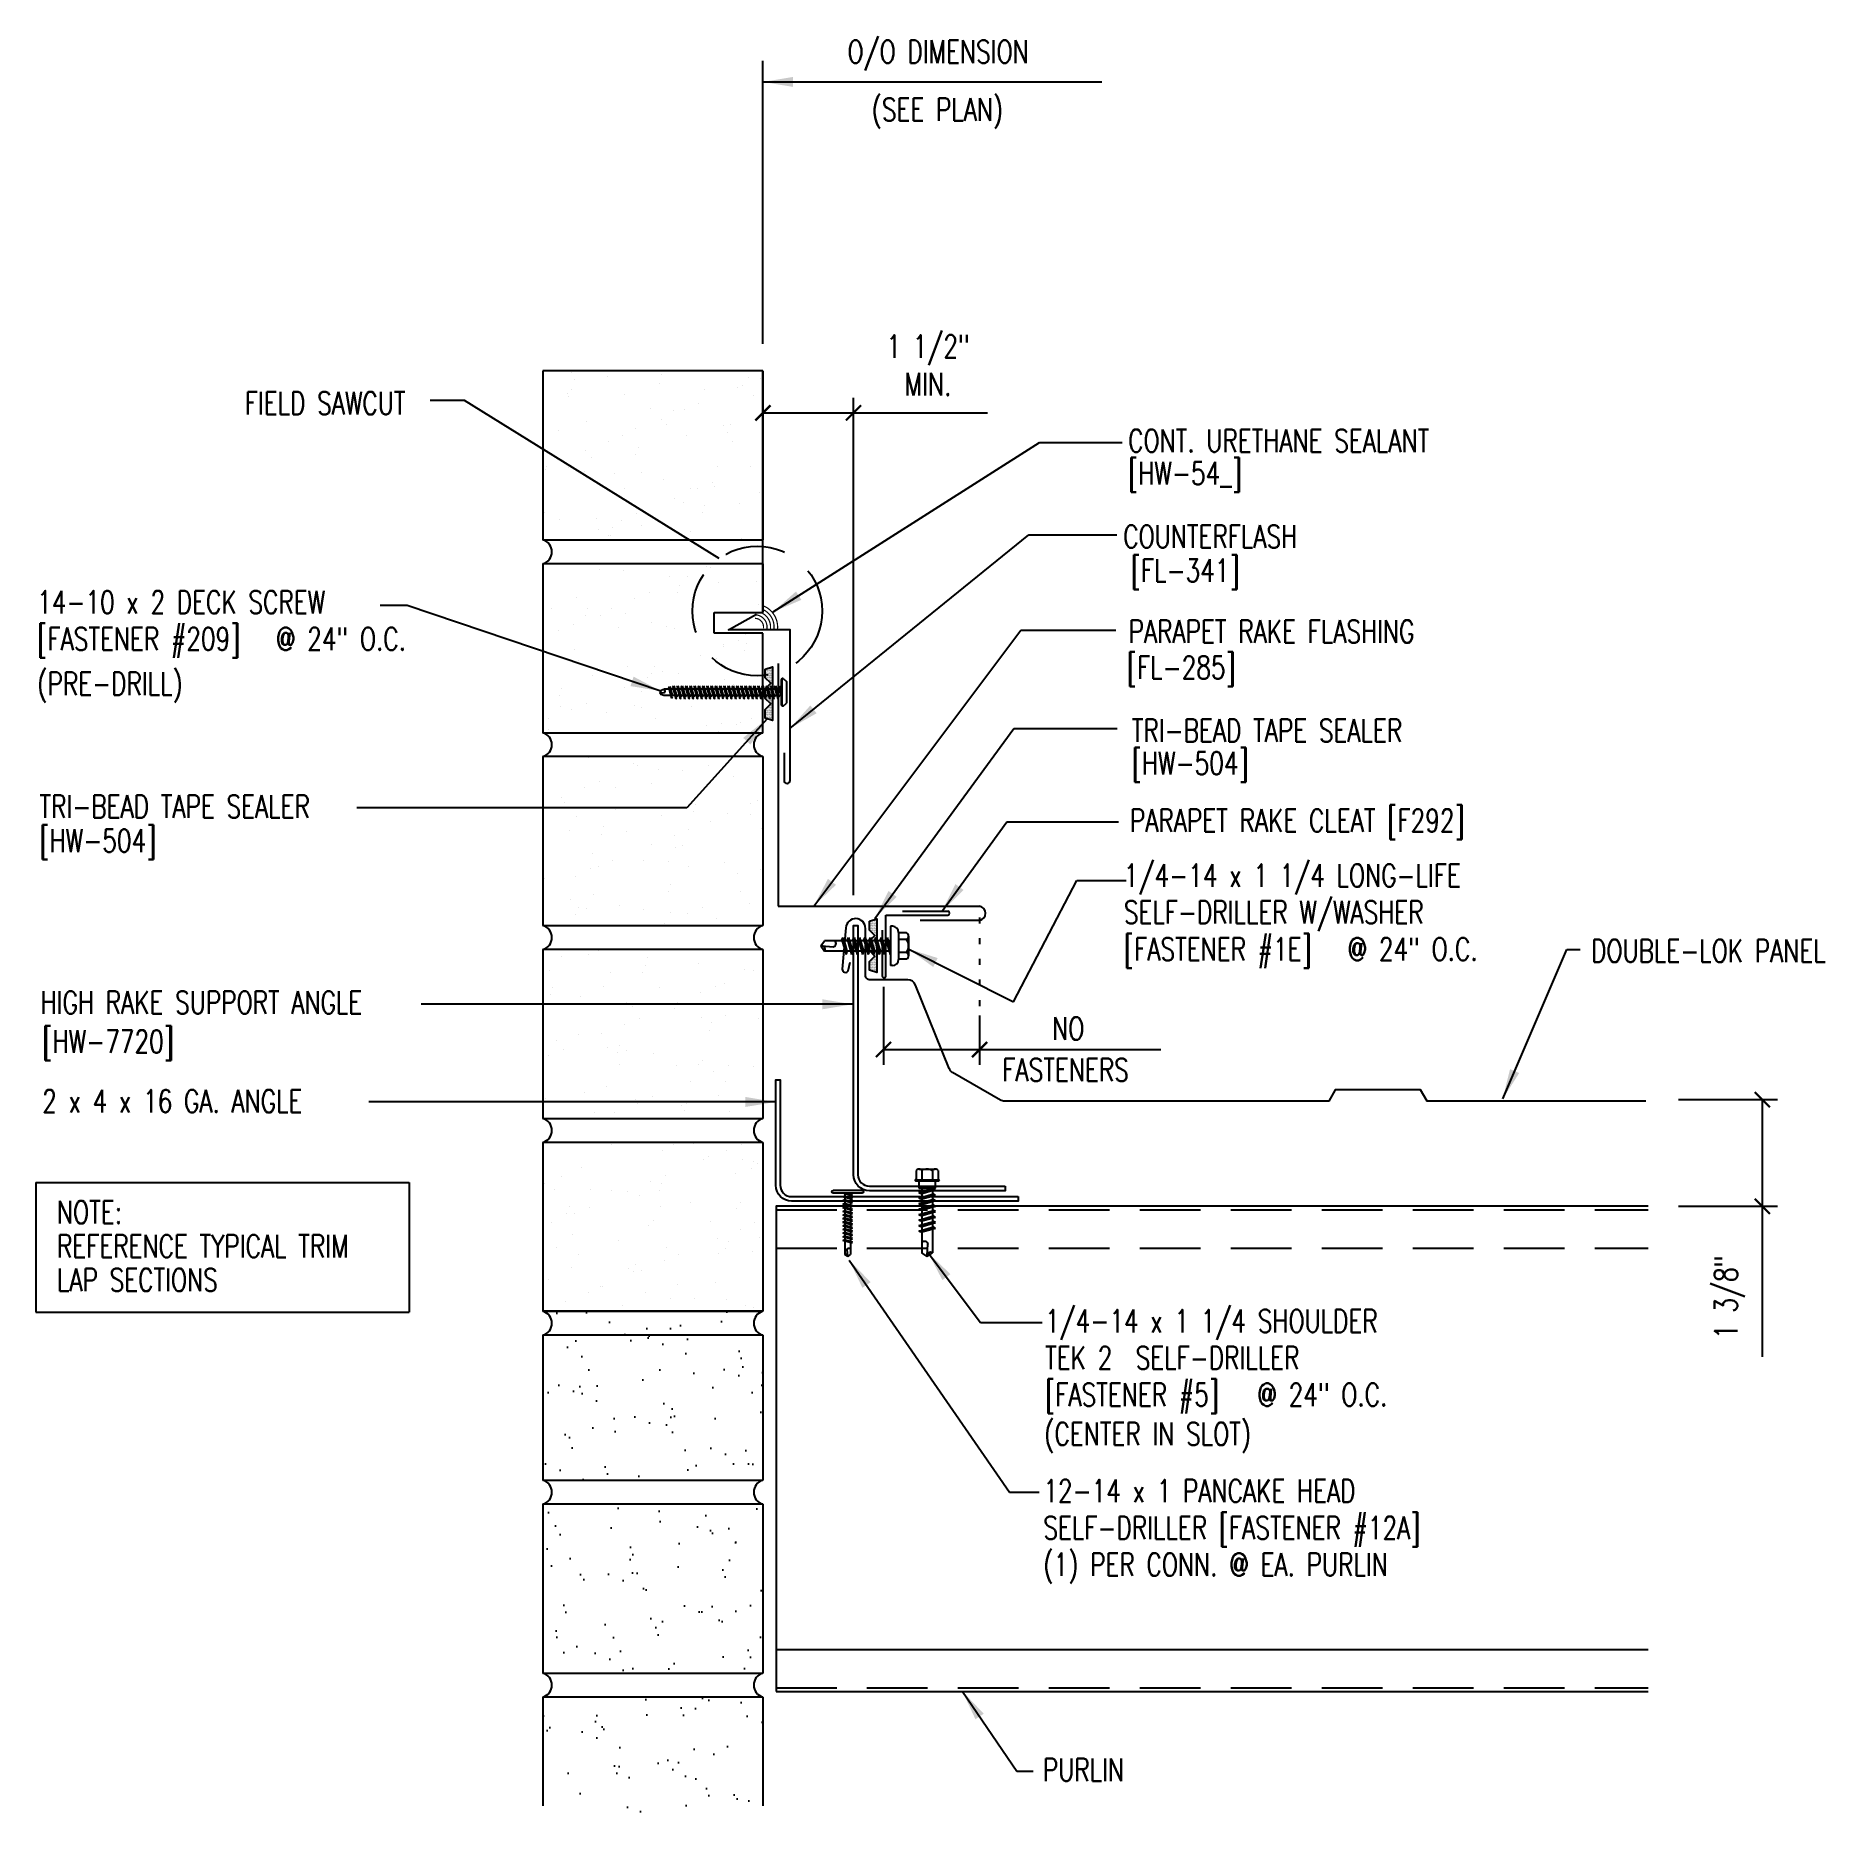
# Model space of a CAD drawing. Extents: x 7.6 to 37.1, y 12.7 to 42.4.
import ezdxf

# ---------------------------------------------------------------- set-up
doc = ezdxf.new("R2010")
doc.units = 0
doc.header["$LTSCALE"] = 4
doc.header["$MEASUREMENT"] = 0
doc.linetypes.add('ACAD_ISO07W100', pattern=[3, 0, -3])
doc.linetypes.add('HIDDEN', pattern=[0.375, 0.25, -0.125])
doc.layers.get('0').update_dxf_attribs({"linetype": 'CONTINUOUS'})
doc.layers.get('DEFPOINTS').update_dxf_attribs({"linetype": 'CONTINUOUS'})
for name, color, linetype in [('DIM', 7, 'CONTINUOUS'), ('FASTENER', 9, 'CONTINUOUS'), ('PANEL', 11, 'CONTINUOUS'), ('SEALANT', 8, 'CONTINUOUS'), ('STLA', 12, 'CONTINUOUS'), ('TAPE', 8, 'CONTINUOUS'), ('TEXT', 2, 'CONTINUOUS'), ('TRIM', 6, 'CONTINUOUS'), ('WALL', 7, 'CONTINUOUS')]:
    doc.layers.add(name, color=color, linetype=linetype)
doc.styles.add('TEXT1', font='ROMANS.shx', dxfattribs={"width": 0.75, "height": 0.375})
doc.dimstyles.new('DETAIL$0', dxfattribs={"dimscale": 4, "dimtxt": 0.09375, "dimasz": 0.0625, "dimexe": 0.0625, "dimexo": 0.125, "dimgap": 0.0625, "dimtad": 1, "dimdec": 4, "dimzin": 3, "dimdsep": 46, "dimlunit": 4, "dimtxsty": 'TEXT1', "dimblk": 'ARCHTICK', "dimcen": 0.0625, "dimclrd": 7, "dimclre": 7, "dimclrt": 2, "dimadec": 0, "dimazin": 0, "dimtfac": 0.59375, "dimtdec": 4, "dimtmove": 0, "dimatfit": 3, "dimfxl": 0, "dimfrac": 2, "dimtolj": 1, "dimtzin": 3, "dimarcsym": 0})
doc.dimstyles.new('DETAIL$7', dxfattribs={"dimscale": 4, "dimtxt": 0.09375, "dimasz": 0.125, "dimexe": 0.0625, "dimexo": 0.125, "dimgap": 0.0625, "dimtad": 1, "dimdec": 4, "dimzin": 3, "dimdsep": 46, "dimlunit": 4, "dimtxsty": 'TEXT1', "dimcen": 0.0625, "dimclrd": 7, "dimclre": 7, "dimclrt": 2, "dimadec": 0, "dimazin": 0, "dimtfac": 0.59375, "dimtdec": 4, "dimtmove": 2, "dimatfit": 3, "dimfxl": 0, "dimfrac": 2, "dimtolj": 1, "dimtzin": 3, "dimarcsym": 0})

msp = doc.modelspace()

# ---------------------------------------------------------------- texts
at = {"layer": 'TEXT', "style": 'TEXT1', "width": 0.75}
for s, p in [('FIELD SAWCUT', (11.05414, 36.18802)), ('CONT. URETHANE SEALANT', (25.62099, 35.5685)), ('[HW-54_]', (25.62099, 35.03228)), (' COUNTERFLASH', (25.34729, 33.9885)), ('[FL-341]', (25.66481, 33.42922)), ('PARAPET RAKE FLASHING', (25.62931, 32.42359)), ('[FL-285]', (25.60032, 31.82971)), ('(PRE-DRILL)', (7.63326, 31.56253)), ('TRI-BEAD TAPE SEALER', (25.68093, 30.79058)), ('[HW-504]', (25.68093, 30.25039)), ('TRI-BEAD TAPE SEALER', (7.66794, 29.53839)), ('PARAPET RAKE CLEAT [F292]', (25.65047, 29.30651)), ('[HW-504]', (7.66794, 28.97292)), ('HIGH RAKE SUPPORT ANGLE', (7.68801, 26.30577)), ('NO', (24.36741, 25.87523)), ('[HW-7720]', (7.71658, 25.66288)), ('FASTENERS', (23.54739, 25.19501)), ('2 x 4 x 16 GA. ANGLE', (7.71362, 24.67867)), ('(CENTER IN SLOT)', (24.23843, 19.19097)), ('PURLIN', (24.21494, 13.65253))]:
    msp.add_text(s, height=0.375, dxfattribs=at).set_placement(p)
at = {"layer": 'TEXT', "color": 2, "style": 'TEXT1', "width": 0.75}
msp.add_text('DOUBLE-LOK PANEL', height=0.375, dxfattribs=at).set_placement((33.25509, 27.15601))
at = {"layer": 'TRIM', "color": 2, "style": 'TEXT1', "width": 0.75}
for s, p in [('O/O DIMENSION', (20.99258, 41.98312)), ('(SEE PLAN)', (21.39176, 41.03004))]:
    msp.add_text(s, height=0.375, dxfattribs=at).set_placement(p)

# ---------------------------------------------------------------- blocks, each defined once
blk = doc.blocks.new('*X4')
at = {"color": 0}
for p, q in [((-0.434, 0.135), (-0.434, 0.135)), ((-0.434, 0.123), (-0.434, 0.123)), ((-0.422, 0.141), (-0.422, 0.141)), ((-0.422, 0.129), (-0.422, 0.129)), ((-0.422, 0.117), (-0.422, 0.117)), ((-0.422, 0.105), (-0.422, 0.105)), ((-0.422, 0.094), (-0.422, 0.094)), ((-0.422, 0.082), (-0.422, 0.082)), ((-0.41, 0.135), (-0.41, 0.135)), ((-0.41, 0.123), (-0.41, 0.123)), ((-0.41, 0.111), (-0.41, 0.111)), ((-0.41, 0.1), (-0.41, 0.1)), ((-0.41, 0.088), (-0.41, 0.088)), ((-0.41, 0.076), (-0.41, 0.076)), ((-0.41, 0.064), (-0.41, 0.064)), ((-0.41, 0.053), (-0.41, 0.053)), ((-0.41, 0.041), (-0.41, 0.041)), ((-0.398, 0.141), (-0.398, 0.141)), ((-0.398, 0.129), (-0.398, 0.129)), ((-0.398, 0.117), (-0.398, 0.117)), ((-0.398, 0.105), (-0.398, 0.105)), ((-0.398, 0.094), (-0.398, 0.094)), ((-0.398, 0.082), (-0.398, 0.082)), ((-0.398, 0.07), (-0.398, 0.07)), ((-0.398, 0.059), (-0.398, 0.059)), ((-0.398, 0.047), (-0.398, 0.047)), ((-0.398, 0.035), (-0.398, 0.035)), ((-0.398, 0.023), (-0.398, 0.023)), ((-0.387, 0.135), (-0.387, 0.135)), ((-0.387, 0.123), (-0.387, 0.123)), ((-0.387, 0.111), (-0.387, 0.111)), ((-0.387, 0.1), (-0.387, 0.1)), ((-0.387, 0.088), (-0.387, 0.088)), ((-0.387, 0.076), (-0.387, 0.076)), ((-0.387, 0.064), (-0.387, 0.064)), ((-0.387, 0.053), (-0.387, 0.053)), ((-0.387, 0.041), (-0.387, 0.041)), ((-0.387, 0.029), (-0.387, 0.029)), ((-0.375, 0.141), (-0.375, 0.141)), ((-0.375, 0.129), (-0.375, 0.129)), ((-0.375, 0.117), (-0.375, 0.117)), ((-0.375, 0.105), (-0.375, 0.105)), ((-0.375, 0.094), (-0.375, 0.094)), ((-0.375, 0.082), (-0.375, 0.082)), ((-0.375, 0.07), (-0.375, 0.07)), ((-0.375, 0.059), (-0.375, 0.059)), ((-0.375, 0.047), (-0.375, 0.047)), ((-0.375, 0.035), (-0.375, 0.035)), ((-0.375, 0.023), (-0.375, 0.023)), ((-0.363, 0.135), (-0.363, 0.135)), ((-0.363, 0.123), (-0.363, 0.123)), ((-0.363, 0.111), (-0.363, 0.111)), ((-0.363, 0.1), (-0.363, 0.1)), ((-0.363, 0.088), (-0.363, 0.088)), ((-0.363, 0.076), (-0.363, 0.076)), ((-0.363, 0.064), (-0.363, 0.064)), ((-0.363, 0.053), (-0.363, 0.053)), ((-0.363, 0.041), (-0.363, 0.041)), ((-0.363, 0.029), (-0.363, 0.029)), ((-0.352, 0.141), (-0.352, 0.141)), ((-0.352, 0.129), (-0.352, 0.129)), ((-0.352, 0.117), (-0.352, 0.117)), ((-0.352, 0.105), (-0.352, 0.105)), ((-0.352, 0.094), (-0.352, 0.094)), ((-0.352, 0.082), (-0.352, 0.082)), ((-0.352, 0.07), (-0.352, 0.07)), ((-0.352, 0.059), (-0.352, 0.059)), ((-0.352, 0.047), (-0.352, 0.047)), ((-0.352, 0.035), (-0.352, 0.035)), ((-0.352, 0.023), (-0.352, 0.023)), ((-0.34, 0.135), (-0.34, 0.135)), ((-0.34, 0.123), (-0.34, 0.123)), ((-0.34, 0.111), (-0.34, 0.111)), ((-0.34, 0.1), (-0.34, 0.1)), ((-0.34, 0.088), (-0.34, 0.088)), ((-0.34, 0.076), (-0.34, 0.076)), ((-0.34, 0.064), (-0.34, 0.064)), ((-0.34, 0.053), (-0.34, 0.053)), ((-0.34, 0.041), (-0.34, 0.041)), ((-0.34, 0.029), (-0.34, 0.029)), ((-0.328, 0.141), (-0.328, 0.141)), ((-0.328, 0.129), (-0.328, 0.129)), ((-0.328, 0.117), (-0.328, 0.117)), ((-0.328, 0.105), (-0.328, 0.105)), ((-0.328, 0.094), (-0.328, 0.094)), ((-0.328, 0.082), (-0.328, 0.082)), ((-0.328, 0.07), (-0.328, 0.07)), ((-0.328, 0.059), (-0.328, 0.059)), ((-0.328, 0.047), (-0.328, 0.047)), ((-0.328, 0.035), (-0.328, 0.035)), ((-0.328, 0.023), (-0.328, 0.023)), ((-0.316, 0.135), (-0.316, 0.135)), ((-0.316, 0.123), (-0.316, 0.123)), ((-0.316, 0.111), (-0.316, 0.111)), ((-0.316, 0.1), (-0.316, 0.1)), ((-0.316, 0.088), (-0.316, 0.088)), ((-0.316, 0.076), (-0.316, 0.076)), ((-0.316, 0.064), (-0.316, 0.064)), ((-0.316, 0.053), (-0.316, 0.053)), ((-0.316, 0.041), (-0.316, 0.041)), ((-0.316, 0.029), (-0.316, 0.029)), ((-0.305, 0.141), (-0.305, 0.141)), ((-0.305, 0.129), (-0.305, 0.129)), ((-0.305, 0.117), (-0.305, 0.117)), ((-0.305, 0.105), (-0.305, 0.105)), ((-0.305, 0.094), (-0.305, 0.094)), ((-0.305, 0.082), (-0.305, 0.082)), ((-0.305, 0.07), (-0.305, 0.07)), ((-0.305, 0.059), (-0.305, 0.059)), ((-0.305, 0.047), (-0.305, 0.047)), ((-0.305, 0.035), (-0.305, 0.035)), ((-0.305, 0.023), (-0.305, 0.023)), ((-0.293, 0.135), (-0.293, 0.135)), ((-0.293, 0.123), (-0.293, 0.123)), ((-0.293, 0.111), (-0.293, 0.111)), ((-0.293, 0.1), (-0.293, 0.1)), ((-0.293, 0.088), (-0.293, 0.088)), ((-0.293, 0.076), (-0.293, 0.076)), ((-0.293, 0.064), (-0.293, 0.064)), ((-0.293, 0.053), (-0.293, 0.053)), ((-0.293, 0.041), (-0.293, 0.041)), ((-0.293, 0.029), (-0.293, 0.029)), ((-0.281, 0.141), (-0.281, 0.141)), ((-0.281, 0.129), (-0.281, 0.129)), ((-0.281, 0.117), (-0.281, 0.117)), ((-0.281, 0.105), (-0.281, 0.105)), ((-0.281, 0.094), (-0.281, 0.094)), ((-0.281, 0.082), (-0.281, 0.082)), ((-0.281, 0.07), (-0.281, 0.07)), ((-0.281, 0.059), (-0.281, 0.059)), ((-0.281, 0.047), (-0.281, 0.047)), ((-0.281, 0.035), (-0.281, 0.035)), ((-0.281, 0.023), (-0.281, 0.023)), ((-0.27, 0.135), (-0.27, 0.135)), ((-0.27, 0.123), (-0.27, 0.123)), ((-0.27, 0.111), (-0.27, 0.111)), ((-0.27, 0.1), (-0.27, 0.1)), ((-0.27, 0.088), (-0.27, 0.088)), ((-0.27, 0.076), (-0.27, 0.076)), ((-0.27, 0.064), (-0.27, 0.064)), ((-0.27, 0.053), (-0.27, 0.053)), ((-0.27, 0.041), (-0.27, 0.041)), ((-0.27, 0.029), (-0.27, 0.029)), ((-0.258, 0.141), (-0.258, 0.141)), ((-0.258, 0.129), (-0.258, 0.129)), ((-0.258, 0.117), (-0.258, 0.117)), ((-0.258, 0.105), (-0.258, 0.105)), ((-0.258, 0.094), (-0.258, 0.094)), ((-0.258, 0.082), (-0.258, 0.082)), ((-0.258, 0.07), (-0.258, 0.07)), ((-0.258, 0.059), (-0.258, 0.059)), ((-0.258, 0.047), (-0.258, 0.047)), ((-0.258, 0.035), (-0.258, 0.035)), ((-0.258, 0.023), (-0.258, 0.023)), ((-0.246, 0.135), (-0.246, 0.135)), ((-0.246, 0.123), (-0.246, 0.123)), ((-0.246, 0.111), (-0.246, 0.111)), ((-0.246, 0.1), (-0.246, 0.1)), ((-0.246, 0.088), (-0.246, 0.088)), ((-0.246, 0.076), (-0.246, 0.076)), ((-0.246, 0.064), (-0.246, 0.064)), ((-0.246, 0.053), (-0.246, 0.053)), ((-0.246, 0.041), (-0.246, 0.041)), ((-0.234, 0.141), (-0.234, 0.141)), ((-0.234, 0.129), (-0.234, 0.129)), ((-0.234, 0.117), (-0.234, 0.117)), ((-0.234, 0.105), (-0.234, 0.105)), ((-0.234, 0.094), (-0.234, 0.094)), ((-0.234, 0.082), (-0.234, 0.082)), ((-0.234, 0.07), (-0.234, 0.07)), ((-0.234, 0.059), (-0.234, 0.059)), ((-0.234, 0.047), (-0.234, 0.047)), ((-0.223, 0.135), (-0.223, 0.135)), ((-0.223, 0.123), (-0.223, 0.123)), ((-0.223, 0.111), (-0.223, 0.111)), ((-0.223, 0.1), (-0.223, 0.1)), ((-0.223, 0.088), (-0.223, 0.088)), ((-0.223, 0.076), (-0.223, 0.076)), ((-0.223, 0.064), (-0.223, 0.064)), ((-0.211, 0.141), (-0.211, 0.141)), ((-0.211, 0.129), (-0.211, 0.129)), ((-0.211, 0.117), (-0.211, 0.117)), ((-0.211, 0.105), (-0.211, 0.105)), ((-0.211, 0.094), (-0.211, 0.094)), ((-0.211, 0.082), (-0.211, 0.082)), ((-0.211, 0.07), (-0.211, 0.07)), ((-0.199, 0.135), (-0.199, 0.135)), ((-0.199, 0.123), (-0.199, 0.123)), ((-0.199, 0.111), (-0.199, 0.111)), ((-0.199, 0.1), (-0.199, 0.1)), ((-0.199, 0.088), (-0.199, 0.088)), ((-0.188, 0.141), (-0.188, 0.141)), ((-0.188, 0.129), (-0.188, 0.129)), ((-0.188, 0.117), (-0.188, 0.117)), ((-0.188, 0.105), (-0.188, 0.105)), ((-0.188, 0.094), (-0.188, 0.094)), ((-0.176, 0.135), (-0.176, 0.135)), ((-0.176, 0.123), (-0.176, 0.123)), ((-0.176, 0.111), (-0.176, 0.111)), ((-0.164, 0.141), (-0.164, 0.141)), ((-0.164, 0.129), (-0.164, 0.129)), ((-0.164, 0.117), (-0.164, 0.117)), ((-0.164, 0.105), (-0.164, 0.105)), ((-0.152, 0.135), (-0.152, 0.135)), ((-0.152, 0.123), (-0.152, 0.123)), ((-0.152, 0.111), (-0.152, 0.111)), ((-0.152, 0.1), (-0.152, 0.1)), ((-0.141, 0.141), (-0.141, 0.141)), ((-0.141, 0.129), (-0.141, 0.129)), ((-0.141, 0.117), (-0.141, 0.117)), ((-0.141, 0.105), (-0.141, 0.105)), ((-0.141, 0.094), (-0.141, 0.094)), ((-0.141, 0.082), (-0.141, 0.082)), ((-0.129, 0.135), (-0.129, 0.135)), ((-0.129, 0.123), (-0.129, 0.123)), ((-0.129, 0.111), (-0.129, 0.111)), ((-0.129, 0.1), (-0.129, 0.1)), ((-0.129, 0.088), (-0.129, 0.088)), ((-0.129, 0.076), (-0.129, 0.076)), ((-0.117, 0.141), (-0.117, 0.141)), ((-0.117, 0.129), (-0.117, 0.129)), ((-0.117, 0.117), (-0.117, 0.117)), ((-0.117, 0.105), (-0.117, 0.105)), ((-0.117, 0.094), (-0.117, 0.094)), ((-0.117, 0.082), (-0.117, 0.082)), ((-0.117, 0.07), (-0.117, 0.07)), ((-0.117, 0.059), (-0.117, 0.059)), ((-0.105, 0.135), (-0.105, 0.135)), ((-0.105, 0.123), (-0.105, 0.123)), ((-0.105, 0.111), (-0.105, 0.111)), ((-0.105, 0.1), (-0.105, 0.1)), ((-0.105, 0.088), (-0.105, 0.088)), ((-0.105, 0.076), (-0.105, 0.076)), ((-0.105, 0.064), (-0.105, 0.064)), ((-0.105, 0.053), (-0.105, 0.053)), ((-0.094, 0.141), (-0.094, 0.141)), ((-0.094, 0.129), (-0.094, 0.129)), ((-0.094, 0.117), (-0.094, 0.117)), ((-0.094, 0.105), (-0.094, 0.105)), ((-0.094, 0.094), (-0.094, 0.094)), ((-0.094, 0.082), (-0.094, 0.082)), ((-0.094, 0.07), (-0.094, 0.07)), ((-0.094, 0.059), (-0.094, 0.059)), ((-0.094, 0.047), (-0.094, 0.047)), ((-0.094, 0.035), (-0.094, 0.035)), ((-0.082, 0.135), (-0.082, 0.135)), ((-0.082, 0.123), (-0.082, 0.123)), ((-0.082, 0.111), (-0.082, 0.111)), ((-0.082, 0.1), (-0.082, 0.1)), ((-0.082, 0.088), (-0.082, 0.088)), ((-0.082, 0.076), (-0.082, 0.076)), ((-0.082, 0.064), (-0.082, 0.064)), ((-0.082, 0.053), (-0.082, 0.053)), ((-0.082, 0.041), (-0.082, 0.041)), ((-0.082, 0.029), (-0.082, 0.029)), ((-0.07, 0.141), (-0.07, 0.141)), ((-0.07, 0.129), (-0.07, 0.129)), ((-0.07, 0.117), (-0.07, 0.117)), ((-0.07, 0.105), (-0.07, 0.105)), ((-0.07, 0.094), (-0.07, 0.094)), ((-0.07, 0.082), (-0.07, 0.082)), ((-0.07, 0.07), (-0.07, 0.07)), ((-0.07, 0.059), (-0.07, 0.059)), ((-0.07, 0.047), (-0.07, 0.047)), ((-0.07, 0.035), (-0.07, 0.035)), ((-0.07, 0.023), (-0.07, 0.023)), ((-0.059, 0.135), (-0.059, 0.135)), ((-0.059, 0.123), (-0.059, 0.123)), ((-0.059, 0.111), (-0.059, 0.111)), ((-0.059, 0.1), (-0.059, 0.1)), ((-0.059, 0.088), (-0.059, 0.088)), ((-0.059, 0.076), (-0.059, 0.076)), ((-0.059, 0.064), (-0.059, 0.064)), ((-0.059, 0.053), (-0.059, 0.053)), ((-0.059, 0.041), (-0.059, 0.041)), ((-0.059, 0.029), (-0.059, 0.029)), ((-0.047, 0.141), (-0.047, 0.141)), ((-0.047, 0.129), (-0.047, 0.129)), ((-0.047, 0.117), (-0.047, 0.117)), ((-0.047, 0.105), (-0.047, 0.105)), ((-0.047, 0.094), (-0.047, 0.094)), ((-0.047, 0.082), (-0.047, 0.082)), ((-0.047, 0.07), (-0.047, 0.07)), ((-0.047, 0.059), (-0.047, 0.059)), ((-0.047, 0.047), (-0.047, 0.047)), ((-0.047, 0.035), (-0.047, 0.035)), ((-0.047, 0.023), (-0.047, 0.023)), ((-0.035, 0.135), (-0.035, 0.135)), ((-0.035, 0.123), (-0.035, 0.123)), ((-0.035, 0.111), (-0.035, 0.111)), ((-0.035, 0.1), (-0.035, 0.1)), ((-0.035, 0.088), (-0.035, 0.088)), ((-0.035, 0.076), (-0.035, 0.076)), ((-0.035, 0.064), (-0.035, 0.064)), ((-0.035, 0.053), (-0.035, 0.053)), ((-0.035, 0.041), (-0.035, 0.041)), ((-0.035, 0.029), (-0.035, 0.029)), ((-0.023, 0.141), (-0.023, 0.141)), ((-0.023, 0.129), (-0.023, 0.129)), ((-0.023, 0.117), (-0.023, 0.117)), ((-0.023, 0.105), (-0.023, 0.105)), ((-0.023, 0.094), (-0.023, 0.094)), ((-0.023, 0.082), (-0.023, 0.082)), ((-0.023, 0.07), (-0.023, 0.07)), ((-0.023, 0.059), (-0.023, 0.059)), ((-0.023, 0.047), (-0.023, 0.047)), ((-0.023, 0.035), (-0.023, 0.035)), ((-0.023, 0.023), (-0.023, 0.023)), ((-0.012, 0.135), (-0.012, 0.135)), ((-0.012, 0.123), (-0.012, 0.123)), ((-0.012, 0.111), (-0.012, 0.111)), ((-0.012, 0.1), (-0.012, 0.1)), ((-0.012, 0.088), (-0.012, 0.088)), ((-0.012, 0.076), (-0.012, 0.076)), ((-0.012, 0.064), (-0.012, 0.064)), ((-0.012, 0.053), (-0.012, 0.053)), ((-0.012, 0.041), (-0.012, 0.041)), ((-0.012, 0.029), (-0.012, 0.029)), ((0, 0.141), (0, 0.141)), ((0, 0.129), (0, 0.129)), ((0, 0.117), (0, 0.117)), ((0, 0.105), (0, 0.105)), ((0, 0.094), (0, 0.094)), ((0, 0.082), (0, 0.082)), ((0, 0.07), (0, 0.07)), ((0, 0.059), (0, 0.059)), ((0, 0.047), (0, 0.047)), ((0, 0.035), (0, 0.035)), ((0, 0.023), (0, 0.023)), ((0.012, 0.135), (0.012, 0.135)), ((0.012, 0.123), (0.012, 0.123)), ((0.012, 0.111), (0.012, 0.111)), ((0.012, 0.1), (0.012, 0.1)), ((0.012, 0.088), (0.012, 0.088)), ((0.012, 0.076), (0.012, 0.076)), ((0.012, 0.064), (0.012, 0.064)), ((0.012, 0.053), (0.012, 0.053)), ((0.012, 0.041), (0.012, 0.041)), ((0.012, 0.029), (0.012, 0.029)), ((0.023, 0.141), (0.023, 0.141)), ((0.023, 0.129), (0.023, 0.129)), ((0.023, 0.117), (0.023, 0.117)), ((0.023, 0.105), (0.023, 0.105)), ((0.023, 0.094), (0.023, 0.094)), ((0.023, 0.082), (0.023, 0.082)), ((0.023, 0.07), (0.023, 0.07)), ((0.023, 0.059), (0.023, 0.059)), ((0.023, 0.047), (0.023, 0.047)), ((0.023, 0.035), (0.023, 0.035)), ((0.023, 0.023), (0.023, 0.023)), ((0.035, 0.135), (0.035, 0.135)), ((0.035, 0.123), (0.035, 0.123)), ((0.035, 0.111), (0.035, 0.111)), ((0.035, 0.1), (0.035, 0.1)), ((0.035, 0.088), (0.035, 0.088)), ((0.035, 0.076), (0.035, 0.076)), ((0.035, 0.064), (0.035, 0.064)), ((0.035, 0.053), (0.035, 0.053)), ((0.035, 0.041), (0.035, 0.041)), ((0.035, 0.029), (0.035, 0.029)), ((0.047, 0.141), (0.047, 0.141)), ((0.047, 0.129), (0.047, 0.129)), ((0.047, 0.117), (0.047, 0.117)), ((0.047, 0.105), (0.047, 0.105)), ((0.047, 0.094), (0.047, 0.094)), ((0.047, 0.082), (0.047, 0.082)), ((0.047, 0.07), (0.047, 0.07)), ((0.047, 0.059), (0.047, 0.059)), ((0.047, 0.047), (0.047, 0.047)), ((0.047, 0.035), (0.047, 0.035)), ((0.047, 0.023), (0.047, 0.023)), ((0.059, 0.135), (0.059, 0.135)), ((0.059, 0.123), (0.059, 0.123)), ((0.059, 0.111), (0.059, 0.111)), ((0.059, 0.1), (0.059, 0.1)), ((0.059, 0.088), (0.059, 0.088)), ((0.059, 0.076), (0.059, 0.076)), ((0.059, 0.064), (0.059, 0.064)), ((0.059, 0.053), (0.059, 0.053)), ((0.059, 0.041), (0.059, 0.041)), ((0.059, 0.029), (0.059, 0.029)), ((0.07, 0.141), (0.07, 0.141)), ((0.07, 0.129), (0.07, 0.129)), ((0.07, 0.117), (0.07, 0.117)), ((0.07, 0.105), (0.07, 0.105)), ((0.07, 0.094), (0.07, 0.094)), ((0.07, 0.082), (0.07, 0.082)), ((0.07, 0.07), (0.07, 0.07)), ((0.07, 0.059), (0.07, 0.059)), ((0.07, 0.047), (0.07, 0.047)), ((0.07, 0.035), (0.07, 0.035)), ((0.07, 0.023), (0.07, 0.023)), ((0.082, 0.135), (0.082, 0.135)), ((0.082, 0.123), (0.082, 0.123)), ((0.082, 0.111), (0.082, 0.111)), ((0.082, 0.1), (0.082, 0.1)), ((0.082, 0.088), (0.082, 0.088)), ((0.082, 0.076), (0.082, 0.076)), ((0.082, 0.064), (0.082, 0.064)), ((0.082, 0.053), (0.082, 0.053)), ((0.082, 0.041), (0.082, 0.041)), ((0.082, 0.029), (0.082, 0.029)), ((0.094, 0.141), (0.094, 0.141)), ((0.094, 0.129), (0.094, 0.129)), ((0.094, 0.117), (0.094, 0.117)), ((0.094, 0.105), (0.094, 0.105)), ((0.094, 0.094), (0.094, 0.094)), ((0.094, 0.082), (0.094, 0.082)), ((0.094, 0.07), (0.094, 0.07)), ((0.094, 0.059), (0.094, 0.059)), ((0.094, 0.047), (0.094, 0.047)), ((0.094, 0.035), (0.094, 0.035)), ((0.105, 0.135), (0.105, 0.135)), ((0.105, 0.123), (0.105, 0.123)), ((0.105, 0.111), (0.105, 0.111)), ((0.105, 0.1), (0.105, 0.1)), ((0.105, 0.088), (0.105, 0.088)), ((0.105, 0.076), (0.105, 0.076)), ((0.105, 0.064), (0.105, 0.064)), ((0.105, 0.053), (0.105, 0.053)), ((0.117, 0.141), (0.117, 0.141)), ((0.117, 0.129), (0.117, 0.129)), ((0.117, 0.117), (0.117, 0.117)), ((0.117, 0.105), (0.117, 0.105)), ((0.117, 0.094), (0.117, 0.094)), ((0.117, 0.082), (0.117, 0.082)), ((0.117, 0.07), (0.117, 0.07)), ((0.117, 0.059), (0.117, 0.059)), ((0.129, 0.135), (0.129, 0.135)), ((0.129, 0.123), (0.129, 0.123)), ((0.129, 0.111), (0.129, 0.111)), ((0.129, 0.1), (0.129, 0.1)), ((0.129, 0.088), (0.129, 0.088)), ((0.129, 0.076), (0.129, 0.076)), ((0.141, 0.141), (0.141, 0.141)), ((0.141, 0.129), (0.141, 0.129)), ((0.141, 0.117), (0.141, 0.117)), ((0.141, 0.105), (0.141, 0.105)), ((0.141, 0.094), (0.141, 0.094)), ((0.141, 0.082), (0.141, 0.082)), ((0.152, 0.135), (0.152, 0.135)), ((0.152, 0.123), (0.152, 0.123)), ((0.152, 0.111), (0.152, 0.111)), ((0.152, 0.1), (0.152, 0.1)), ((0.164, 0.141), (0.164, 0.141)), ((0.164, 0.129), (0.164, 0.129)), ((0.164, 0.117), (0.164, 0.117)), ((0.164, 0.105), (0.164, 0.105)), ((0.176, 0.135), (0.176, 0.135)), ((0.176, 0.123), (0.176, 0.123)), ((0.176, 0.111), (0.176, 0.111)), ((0.188, 0.141), (0.188, 0.141)), ((0.188, 0.129), (0.188, 0.129)), ((0.188, 0.117), (0.188, 0.117)), ((0.188, 0.105), (0.188, 0.105)), ((0.188, 0.094), (0.188, 0.094)), ((0.199, 0.135), (0.199, 0.135)), ((0.199, 0.123), (0.199, 0.123)), ((0.199, 0.111), (0.199, 0.111)), ((0.199, 0.1), (0.199, 0.1)), ((0.199, 0.088), (0.199, 0.088)), ((0.211, 0.141), (0.211, 0.141)), ((0.211, 0.129), (0.211, 0.129)), ((0.211, 0.117), (0.211, 0.117)), ((0.211, 0.105), (0.211, 0.105)), ((0.211, 0.094), (0.211, 0.094)), ((0.211, 0.082), (0.211, 0.082)), ((0.211, 0.07), (0.211, 0.07)), ((0.223, 0.135), (0.223, 0.135)), ((0.223, 0.123), (0.223, 0.123)), ((0.223, 0.111), (0.223, 0.111)), ((0.223, 0.1), (0.223, 0.1)), ((0.223, 0.088), (0.223, 0.088)), ((0.223, 0.076), (0.223, 0.076)), ((0.223, 0.064), (0.223, 0.064)), ((0.234, 0.141), (0.234, 0.141)), ((0.234, 0.129), (0.234, 0.129)), ((0.234, 0.117), (0.234, 0.117)), ((0.234, 0.105), (0.234, 0.105)), ((0.234, 0.094), (0.234, 0.094)), ((0.234, 0.082), (0.234, 0.082)), ((0.234, 0.07), (0.234, 0.07)), ((0.234, 0.059), (0.234, 0.059)), ((0.234, 0.047), (0.234, 0.047)), ((0.246, 0.135), (0.246, 0.135)), ((0.246, 0.123), (0.246, 0.123)), ((0.246, 0.111), (0.246, 0.111)), ((0.246, 0.1), (0.246, 0.1)), ((0.246, 0.088), (0.246, 0.088)), ((0.246, 0.076), (0.246, 0.076)), ((0.246, 0.064), (0.246, 0.064)), ((0.246, 0.053), (0.246, 0.053)), ((0.246, 0.041), (0.246, 0.041)), ((0.258, 0.141), (0.258, 0.141)), ((0.258, 0.129), (0.258, 0.129)), ((0.258, 0.117), (0.258, 0.117)), ((0.258, 0.105), (0.258, 0.105)), ((0.258, 0.094), (0.258, 0.094)), ((0.258, 0.082), (0.258, 0.082)), ((0.258, 0.07), (0.258, 0.07)), ((0.258, 0.059), (0.258, 0.059)), ((0.258, 0.047), (0.258, 0.047)), ((0.258, 0.035), (0.258, 0.035)), ((0.258, 0.023), (0.258, 0.023)), ((0.27, 0.135), (0.27, 0.135)), ((0.27, 0.123), (0.27, 0.123)), ((0.27, 0.111), (0.27, 0.111)), ((0.27, 0.1), (0.27, 0.1)), ((0.27, 0.088), (0.27, 0.088)), ((0.27, 0.076), (0.27, 0.076)), ((0.27, 0.064), (0.27, 0.064)), ((0.27, 0.053), (0.27, 0.053)), ((0.27, 0.041), (0.27, 0.041)), ((0.27, 0.029), (0.27, 0.029)), ((0.281, 0.141), (0.281, 0.141)), ((0.281, 0.129), (0.281, 0.129)), ((0.281, 0.117), (0.281, 0.117)), ((0.281, 0.105), (0.281, 0.105)), ((0.281, 0.094), (0.281, 0.094)), ((0.281, 0.082), (0.281, 0.082)), ((0.281, 0.07), (0.281, 0.07)), ((0.281, 0.059), (0.281, 0.059)), ((0.281, 0.047), (0.281, 0.047)), ((0.281, 0.035), (0.281, 0.035)), ((0.281, 0.023), (0.281, 0.023)), ((0.293, 0.135), (0.293, 0.135)), ((0.293, 0.123), (0.293, 0.123)), ((0.293, 0.111), (0.293, 0.111)), ((0.293, 0.1), (0.293, 0.1)), ((0.293, 0.088), (0.293, 0.088)), ((0.293, 0.076), (0.293, 0.076)), ((0.293, 0.064), (0.293, 0.064)), ((0.293, 0.053), (0.293, 0.053)), ((0.293, 0.041), (0.293, 0.041)), ((0.293, 0.029), (0.293, 0.029)), ((0.305, 0.141), (0.305, 0.141)), ((0.305, 0.129), (0.305, 0.129)), ((0.305, 0.117), (0.305, 0.117)), ((0.305, 0.105), (0.305, 0.105)), ((0.305, 0.094), (0.305, 0.094)), ((0.305, 0.082), (0.305, 0.082)), ((0.305, 0.07), (0.305, 0.07)), ((0.305, 0.059), (0.305, 0.059)), ((0.305, 0.047), (0.305, 0.047)), ((0.305, 0.035), (0.305, 0.035)), ((0.305, 0.023), (0.305, 0.023)), ((0.316, 0.135), (0.316, 0.135)), ((0.316, 0.123), (0.316, 0.123)), ((0.316, 0.111), (0.316, 0.111)), ((0.316, 0.1), (0.316, 0.1)), ((0.316, 0.088), (0.316, 0.088)), ((0.316, 0.076), (0.316, 0.076)), ((0.316, 0.064), (0.316, 0.064)), ((0.316, 0.053), (0.316, 0.053)), ((0.316, 0.041), (0.316, 0.041)), ((0.316, 0.029), (0.316, 0.029)), ((0.328, 0.141), (0.328, 0.141)), ((0.328, 0.129), (0.328, 0.129)), ((0.328, 0.117), (0.328, 0.117)), ((0.328, 0.105), (0.328, 0.105)), ((0.328, 0.094), (0.328, 0.094)), ((0.328, 0.082), (0.328, 0.082)), ((0.328, 0.07), (0.328, 0.07)), ((0.328, 0.059), (0.328, 0.059)), ((0.328, 0.047), (0.328, 0.047)), ((0.328, 0.035), (0.328, 0.035)), ((0.328, 0.023), (0.328, 0.023)), ((0.34, 0.135), (0.34, 0.135)), ((0.34, 0.123), (0.34, 0.123)), ((0.34, 0.111), (0.34, 0.111)), ((0.34, 0.1), (0.34, 0.1)), ((0.34, 0.088), (0.34, 0.088)), ((0.34, 0.076), (0.34, 0.076)), ((0.34, 0.064), (0.34, 0.064)), ((0.34, 0.053), (0.34, 0.053)), ((0.34, 0.041), (0.34, 0.041)), ((0.34, 0.029), (0.34, 0.029)), ((0.352, 0.141), (0.352, 0.141)), ((0.352, 0.129), (0.352, 0.129)), ((0.352, 0.117), (0.352, 0.117)), ((0.352, 0.105), (0.352, 0.105)), ((0.352, 0.094), (0.352, 0.094)), ((0.352, 0.082), (0.352, 0.082)), ((0.352, 0.07), (0.352, 0.07)), ((0.352, 0.059), (0.352, 0.059)), ((0.352, 0.047), (0.352, 0.047)), ((0.352, 0.035), (0.352, 0.035)), ((0.352, 0.023), (0.352, 0.023)), ((0.363, 0.135), (0.363, 0.135)), ((0.363, 0.123), (0.363, 0.123)), ((0.363, 0.111), (0.363, 0.111)), ((0.363, 0.1), (0.363, 0.1)), ((0.363, 0.088), (0.363, 0.088)), ((0.363, 0.076), (0.363, 0.076)), ((0.363, 0.064), (0.363, 0.064)), ((0.363, 0.053), (0.363, 0.053)), ((0.363, 0.041), (0.363, 0.041)), ((0.363, 0.029), (0.363, 0.029)), ((0.375, 0.141), (0.375, 0.141)), ((0.375, 0.129), (0.375, 0.129)), ((0.375, 0.117), (0.375, 0.117)), ((0.375, 0.105), (0.375, 0.105)), ((0.375, 0.094), (0.375, 0.094)), ((0.375, 0.082), (0.375, 0.082)), ((0.375, 0.07), (0.375, 0.07)), ((0.375, 0.059), (0.375, 0.059)), ((0.375, 0.047), (0.375, 0.047)), ((0.375, 0.035), (0.375, 0.035)), ((0.375, 0.023), (0.375, 0.023)), ((0.387, 0.135), (0.387, 0.135)), ((0.387, 0.123), (0.387, 0.123)), ((0.387, 0.111), (0.387, 0.111)), ((0.387, 0.1), (0.387, 0.1)), ((0.387, 0.088), (0.387, 0.088)), ((0.387, 0.076), (0.387, 0.076)), ((0.387, 0.064), (0.387, 0.064)), ((0.387, 0.053), (0.387, 0.053)), ((0.387, 0.041), (0.387, 0.041)), ((0.387, 0.029), (0.387, 0.029)), ((0.398, 0.141), (0.398, 0.141)), ((0.398, 0.129), (0.398, 0.129)), ((0.398, 0.117), (0.398, 0.117)), ((0.398, 0.105), (0.398, 0.105)), ((0.398, 0.094), (0.398, 0.094)), ((0.398, 0.082), (0.398, 0.082)), ((0.398, 0.07), (0.398, 0.07)), ((0.398, 0.059), (0.398, 0.059)), ((0.398, 0.047), (0.398, 0.047)), ((0.398, 0.035), (0.398, 0.035)), ((0.398, 0.023), (0.398, 0.023)), ((0.41, 0.135), (0.41, 0.135)), ((0.41, 0.123), (0.41, 0.123)), ((0.41, 0.111), (0.41, 0.111)), ((0.41, 0.1), (0.41, 0.1)), ((0.41, 0.088), (0.41, 0.088)), ((0.41, 0.076), (0.41, 0.076)), ((0.41, 0.064), (0.41, 0.064)), ((0.41, 0.053), (0.41, 0.053)), ((0.41, 0.041), (0.41, 0.041)), ((0.422, 0.141), (0.422, 0.141)), ((0.422, 0.129), (0.422, 0.129)), ((0.422, 0.117), (0.422, 0.117)), ((0.422, 0.105), (0.422, 0.105)), ((0.422, 0.094), (0.422, 0.094)), ((0.422, 0.082), (0.422, 0.082)), ((0.434, 0.135), (0.434, 0.135)), ((0.434, 0.123), (0.434, 0.123))]:
    blk.add_line(p, q, dxfattribs=at)
blk = doc.blocks.new('MB_DBTAP')
at = {"layer": 'TAPE', "color": 9}
blk.add_lwpolyline([(-0.403, 0.018), (-0.442, 0.141), (0.442, 0.141), (0.403, 0.018), (0.26, 0.018), (0.17, 0.109), (0.079, 0.018), (0, 0.018), (-0.079, 0.018), (-0.17, 0.109), (-0.26, 0.018)], close=True, dxfattribs=at)
at = {"layer": 'TAPE', "color": 251}
blk.add_blockref('*X4', (0, 0), dxfattribs=at)
blk = doc.blocks.new('MB_DW3')
at = {"layer": 'FASTENER'}
for p, q in [((-0.215, 0.305), (-0.215, 0.171)), ((-0.161, 0.337), (0.161, 0.337)), ((-0.107, 0.305), (-0.107, 0.171)), ((0.107, 0.305), (0.107, 0.171)), ((0.215, 0.305), (0.215, 0.171)), ((-0.324, 0.071), (-0.324, 0.037)), ((-0.324, 0.037), (0.324, 0.037)), ((-0.224, 0.171), (0.215, 0.171)), ((-0.139, -0.016), (0.046, 0.037)), ((-0.104, -0.036), (0.139, 0.033)), ((-0.086, 0.037), (0.086, 0.037)), ((-0.086, 0.037), (-0.086, -0.001)), ((0.086, 0.037), (0.133, 0.037)), ((0.086, 0.018), (0.086, -0.042)), ((0.139, 0.033), (0.133, 0.037)), ((0.324, 0.071), (0.324, 0.037)), ((-0.104, -0.036), (-0.139, -0.016)), ((-0.139, -0.107), (0.104, -0.038)), ((-0.104, -0.127), (-0.139, -0.107)), ((-0.139, -0.198), (0.104, -0.128)), ((-0.104, -0.218), (-0.139, -0.198)), ((-0.139, -0.289), (0.104, -0.219)), ((-0.104, -0.309), (-0.139, -0.289)), ((-0.104, -0.127), (0.139, -0.058)), ((-0.104, -0.218), (0.139, -0.149)), ((-0.104, -0.309), (0.139, -0.239)), ((-0.086, -0.031), (-0.086, -0.092)), ((-0.086, -0.122), (-0.086, -0.183)), ((-0.086, -0.213), (-0.086, -0.274)), ((0.086, -0.073), (0.086, -0.133)), ((0.086, -0.164), (0.086, -0.224)), ((0.086, -0.255), (0.086, -0.315)), ((0.139, -0.058), (0.104, -0.038)), ((0.139, -0.149), (0.104, -0.128)), ((0.139, -0.239), (0.104, -0.219)), ((-0.139, -0.38), (0.104, -0.31)), ((-0.104, -0.4), (-0.139, -0.38)), ((-0.139, -0.47), (0.104, -0.401)), ((-0.104, -0.491), (-0.139, -0.47)), ((-0.139, -0.561), (0.104, -0.492)), ((-0.104, -0.581), (-0.139, -0.561)), ((-0.139, -0.652), (0.104, -0.583)), ((-0.104, -0.4), (0.139, -0.33)), ((-0.104, -0.491), (0.139, -0.421)), ((-0.104, -0.581), (0.139, -0.512)), ((-0.086, -0.304), (-0.086, -0.364)), ((-0.086, -0.395), (-0.086, -0.455)), ((-0.086, -0.486), (-0.086, -0.546)), ((-0.086, -0.577), (-0.086, -0.637)), ((0.086, -0.345), (0.086, -0.406)), ((0.086, -0.436), (0.086, -0.497)), ((0.086, -0.527), (0.086, -0.588)), ((0.139, -0.33), (0.104, -0.31)), ((0.139, -0.421), (0.104, -0.401)), ((0.139, -0.512), (0.104, -0.492)), ((0.139, -0.603), (0.104, -0.583)), ((-0.104, -0.672), (-0.139, -0.652)), ((-0.139, -0.743), (0.104, -0.674)), ((-0.104, -0.763), (-0.139, -0.743)), ((-0.104, -0.672), (0.139, -0.603)), ((-0.104, -0.763), (0.139, -0.694)), ((-0.086, -0.667), (-0.086, -0.728)), ((-0.086, -0.758), (-0.086, -1.05)), ((0.086, -0.618), (0.086, -0.679)), ((0.086, -0.709), (0.086, -1.05)), ((0.139, -0.694), (0.104, -0.674)), ((0, -1.111), (-0.086, -1.05)), ((-0.002, -1.095), (0.014, -0.909)), ((0, -1.111), (0.086, -1.05))]:
    blk.add_line(p, q, dxfattribs=at)
for centre, radius, start, end in [((-0.161, 0.274), 0.0628, 29.8754, 150.1246), ((0, 0.141), 0.196, 56.9974, 123.0026), ((0.161, 0.274), 0.0628, 29.8754, 150.1246), ((-0.224, 0.071), 0.1, 90, 180), ((0.224, 0.071), 0.1, 0, 90), ((-0.046, -0.921), 0.0615, 11.1445, 130.906), ((0.054, -1.097), 0.0563, 55.4585, 194.8454)]:
    blk.add_arc(centre, radius, start, end, dxfattribs=at)
blk = doc.blocks.new('MB_DO5')
for p, q in [((-0.193, 0.018), (0.193, 0.018)), ((-0.193, 0), (0.193, 0)), ((-0.181, 0.167), (-0.181, 0.018)), ((-0.181, 0.018), (0.181, 0.018)), ((-0.135, 0.193), (0.135, 0.193)), ((-0.089, 0.167), (-0.089, 0.018)), ((0.089, 0.167), (0.089, 0.018)), ((0.181, 0.167), (0.181, 0.018)), ((-0.139, 0), (-0.139, -0.123)), ((-0.139, -0.123), (0.139, -0.123)), ((-0.139, -0.194), (0.104, -0.124)), ((-0.104, -0.214), (-0.139, -0.194)), ((-0.139, -0.285), (0.104, -0.215)), ((-0.104, -0.305), (-0.139, -0.285)), ((-0.104, -0.214), (0.139, -0.145)), ((-0.104, -0.305), (0.139, -0.235)), ((-0.086, -0.123), (-0.086, -0.179)), ((-0.086, -0.209), (-0.086, -0.27)), ((0.086, -0.16), (0.086, -0.22)), ((0.086, -0.251), (0.086, -0.311)), ((0.139, -0.145), (0.104, -0.124)), ((0.139, -0.235), (0.104, -0.215)), ((0.139, -0.123), (0.139, 0)), ((-0.139, -0.376), (0.104, -0.306)), ((-0.104, -0.396), (-0.139, -0.376)), ((-0.139, -0.466), (0.104, -0.397)), ((-0.104, -0.487), (-0.139, -0.466)), ((-0.139, -0.557), (0.104, -0.488)), ((-0.104, -0.577), (-0.139, -0.557)), ((-0.139, -0.648), (0.104, -0.579)), ((-0.104, -0.396), (0.139, -0.326)), ((-0.104, -0.487), (0.139, -0.417)), ((-0.104, -0.577), (0.139, -0.508)), ((-0.086, -0.3), (-0.086, -0.36)), ((-0.086, -0.391), (-0.086, -0.451)), ((-0.086, -0.482), (-0.086, -0.542)), ((-0.086, -0.572), (-0.086, -0.633)), ((0.086, -0.341), (0.086, -0.402)), ((0.086, -0.432), (0.086, -0.493)), ((0.086, -0.523), (0.086, -0.584)), ((0.139, -0.326), (0.104, -0.306)), ((0.139, -0.417), (0.104, -0.397)), ((0.139, -0.508), (0.104, -0.488)), ((0.139, -0.599), (0.104, -0.579)), ((-0.104, -0.668), (-0.139, -0.648)), ((-0.139, -0.739), (0.104, -0.67)), ((-0.104, -0.759), (-0.139, -0.739)), ((-0.139, -0.83), (0.104, -0.761)), ((-0.104, -0.85), (-0.139, -0.83)), ((-0.104, -0.668), (0.139, -0.599)), ((-0.104, -0.759), (0.139, -0.69)), ((-0.104, -0.85), (0.139, -0.781)), ((-0.086, -0.663), (-0.086, -0.724)), ((-0.086, -0.754), (-0.086, -0.815)), ((-0.086, -0.845), (-0.086, -1.189)), ((0.086, -0.614), (0.086, -0.675)), ((0.086, -0.705), (0.086, -0.766)), ((0.086, -0.796), (0.086, -1.189)), ((0.139, -0.69), (0.104, -0.67)), ((0.139, -0.781), (0.104, -0.761)), ((-0.002, -1.234), (0.014, -1.048)), ((0, -1.25), (-0.086, -1.189)), ((0, -1.25), (0.086, -1.189))]:
    blk.add_line(p, q)
for centre, radius, start, end in [((-0.193, 0.009), 0.00894, 90, 270), ((-0.135, 0.141), 0.0527, 29.8754, 150.1246), ((0, 0.029), 0.164, 56.9974, 123.0026), ((0.135, 0.141), 0.0527, 29.8754, 150.1246), ((0.193, 0.009), 0.00894, 270, 90), ((-0.046, -1.06), 0.0615, 11.1445, 130.906), ((0.054, -1.236), 0.0563, 55.4585, 194.8454)]:
    blk.add_arc(centre, radius, start, end)
blk = doc.blocks.new('_ArchTick')
at = {"color": 0, "linetype": 'ByBlock', "const_width": 0.15}
blk.add_lwpolyline([(-0.5, -0.5), (0.5, 0.5)], dxfattribs=at)
blk = doc.blocks.new('*D5')
at = {"layer": 'DEFPOINTS', "color": 0}
for p in [(34.197, 24.891), (34.197, 23.132), (36.078, 23.132)]:
    blk.add_point(p, dxfattribs=at)
at = {"layer": 'DIM', "color": 7, "lineweight": -2}
for p, q in [((34.697, 24.891), (36.328, 24.891)), ((36.078, 24.891), (36.078, 23.132)), ((34.697, 23.132), (36.328, 23.132)), ((36.078, 23.132), (36.078, 20.651))]:
    blk.add_line(p, q, dxfattribs=at)
at = {"layer": 'DIM', "color": 7, "lineweight": -2, "xscale": 0.25, "yscale": 0.25, "zscale": 0.25}
for p, rotation in [((36.078, 24.891), 90), ((36.078, 23.132), 270)]:
    blk.add_blockref('_ArchTick', p, dxfattribs=dict(at, rotation=rotation))
at = {"layer": 'DIM', "color": 2, "insert": (35.542, 21.631), "char_height": 0.375, "attachment_point": 5, "rotation": 90, "style": 'TEXT1'}
blk.add_mtext('\\A1;1 3/8"', dxfattribs=at)
blk = doc.blocks.new('FD-F5')
at = {"layer": 'TEXT', "style": 'TEXT1', "width": 0.75}
for s, p in [('1/4-14 x 1 1/4 SHOULDER', (0.0047, -0.0408)), ('TEK 2  SELF-DRILLER', (0.0047, -0.1926)), ('[FASTENER #5]', (0.0047, -0.3444))]:
    blk.add_text(s, height=0.09375, dxfattribs=at).set_placement(p)
blk.add_attdef('(QUANTITY)', (0.8792, -0.3444), '', height=0.0938, dxfattribs=at)
blk = doc.blocks.new('df2')
at = {"layer": 'FASTENER'}
for p, q in [((-0.228, 0.073), (-0.178, 0.126)), ((-0.228, 0.073), (-0.228, 0.056)), ((-0.228, 0.056), (-0.204, 0.037)), ((0.228, 0.056), (-0.228, 0.056)), ((-0.204, 0.037), (0.204, 0.037)), ((-0.178, 0.126), (0.178, 0.126)), ((-0.107, 0.015), (-0.032, 0.037)), ((-0.08, 0), (-0.107, 0.015)), ((-0.08, 0), (0.05, 0.037)), ((-0.051, 0.037), (-0.051, 0.031)), ((-0.051, 0.008), (-0.051, -0.039)), ((0.051, 0.037), (0.051, -0.009)), ((0.228, 0.073), (0.178, 0.126)), ((0.228, 0.056), (0.204, 0.037)), ((0.228, 0.073), (0.228, 0.056)), ((-0.107, -0.055), (0.08, -0.001)), ((-0.08, -0.07), (-0.107, -0.055)), ((-0.107, -0.125), (0.08, -0.071)), ((-0.08, -0.14), (-0.107, -0.125)), ((-0.107, -0.195), (0.08, -0.141)), ((-0.08, -0.21), (-0.107, -0.195)), ((-0.107, -0.265), (0.08, -0.211)), ((-0.08, -0.28), (-0.107, -0.265)), ((-0.107, -0.335), (0.08, -0.281)), ((-0.08, -0.07), (0.107, -0.017)), ((-0.08, -0.14), (0.107, -0.087)), ((-0.08, -0.21), (0.107, -0.157)), ((-0.08, -0.28), (0.107, -0.227)), ((-0.08, -0.35), (0.107, -0.297)), ((-0.051, -0.062), (-0.051, -0.109)), ((-0.051, -0.132), (-0.051, -0.179)), ((-0.051, -0.202), (-0.051, -0.249)), ((-0.051, -0.272), (-0.051, -0.319)), ((0.051, -0.033), (0.051, -0.079)), ((0.051, -0.103), (0.051, -0.149)), ((0.051, -0.173), (0.051, -0.219)), ((0.051, -0.243), (0.051, -0.289)), ((0.107, -0.017), (0.08, -0.001)), ((0.107, -0.087), (0.08, -0.071)), ((0.107, -0.157), (0.08, -0.141)), ((0.107, -0.227), (0.08, -0.211)), ((0.107, -0.297), (0.08, -0.281)), ((-0.08, -0.35), (-0.107, -0.335)), ((-0.107, -0.405), (0.08, -0.351)), ((-0.08, -0.42), (-0.107, -0.405)), ((-0.107, -0.475), (0.08, -0.421)), ((-0.08, -0.49), (-0.107, -0.475)), ((-0.107, -0.545), (0.08, -0.491)), ((-0.08, -0.56), (-0.107, -0.545)), ((-0.107, -0.615), (0.08, -0.561)), ((-0.08, -0.42), (0.107, -0.367)), ((-0.08, -0.49), (0.107, -0.437)), ((-0.08, -0.56), (0.107, -0.507)), ((-0.08, -0.63), (0.107, -0.577)), ((-0.051, -0.342), (-0.051, -0.389)), ((-0.051, -0.412), (-0.051, -0.459)), ((-0.051, -0.482), (-0.051, -0.529)), ((-0.051, -0.552), (-0.051, -0.599)), ((0.051, -0.313), (0.051, -0.359)), ((0.051, -0.383), (0.051, -0.429)), ((0.051, -0.453), (0.051, -0.499)), ((0.051, -0.523), (0.051, -0.569)), ((0.051, -0.593), (0.051, -0.639)), ((0.107, -0.367), (0.08, -0.351)), ((0.107, -0.437), (0.08, -0.421)), ((0.107, -0.507), (0.08, -0.491)), ((0.107, -0.577), (0.08, -0.561)), ((-0.08, -0.63), (-0.107, -0.615)), ((-0.107, -0.685), (0.08, -0.631)), ((-0.08, -0.7), (-0.107, -0.685)), ((-0.107, -0.755), (0.08, -0.701)), ((-0.08, -0.77), (-0.107, -0.755)), ((-0.107, -0.825), (0.08, -0.771)), ((-0.08, -0.84), (-0.107, -0.825)), ((-0.107, -0.895), (0.08, -0.841)), ((-0.08, -0.7), (0.107, -0.647)), ((-0.08, -0.77), (0.107, -0.717)), ((-0.08, -0.84), (0.107, -0.787)), ((-0.08, -0.91), (0.107, -0.857)), ((-0.051, -0.622), (-0.051, -0.669)), ((-0.051, -0.692), (-0.051, -0.739)), ((-0.051, -0.762), (-0.051, -0.809)), ((-0.051, -0.832), (-0.051, -0.879)), ((0.051, -0.663), (0.051, -0.709)), ((0.051, -0.733), (0.051, -0.779)), ((0.051, -0.803), (0.051, -0.849)), ((0.051, -0.873), (0.051, -0.919)), ((0.107, -0.647), (0.08, -0.631)), ((0.107, -0.717), (0.08, -0.701)), ((0.107, -0.787), (0.08, -0.771)), ((0.107, -0.857), (0.08, -0.841)), ((-0.08, -0.91), (-0.107, -0.895)), ((-0.107, -0.965), (0.08, -0.911)), ((-0.08, -0.98), (-0.107, -0.965)), ((-0.107, -1.035), (0.08, -0.981)), ((-0.08, -1.05), (-0.107, -1.035)), ((-0.107, -1.105), (0.08, -1.051)), ((-0.08, -1.12), (-0.107, -1.105)), ((-0.107, -1.175), (0.08, -1.121)), ((-0.08, -1.19), (-0.107, -1.175)), ((-0.08, -0.98), (0.107, -0.927)), ((-0.08, -1.05), (0.107, -0.997)), ((-0.08, -1.12), (0.107, -1.067)), ((-0.08, -1.19), (0.107, -1.137)), ((-0.051, -0.902), (-0.051, -0.949)), ((-0.051, -0.972), (-0.051, -1.019)), ((-0.051, -1.042), (-0.051, -1.089)), ((-0.051, -1.112), (-0.051, -1.158)), ((-0.051, -1.182), (-0.051, -1.228)), ((0.051, -0.943), (0.051, -0.989)), ((0.051, -1.013), (0.051, -1.059)), ((0.051, -1.083), (0.051, -1.129)), ((0.051, -1.153), (0.051, -1.199)), ((0.107, -0.927), (0.08, -0.911)), ((0.107, -0.997), (0.08, -0.981)), ((0.107, -1.067), (0.08, -1.051)), ((0.107, -1.137), (0.08, -1.121)), ((-0.107, -1.245), (0.08, -1.191)), ((-0.08, -1.26), (-0.107, -1.245)), ((-0.107, -1.315), (0.08, -1.261)), ((-0.08, -1.33), (-0.107, -1.315)), ((-0.107, -1.384), (0.08, -1.331)), ((-0.08, -1.4), (-0.107, -1.384)), ((-0.107, -1.454), (0.08, -1.401)), ((-0.08, -1.47), (-0.107, -1.454)), ((-0.107, -1.524), (0.08, -1.471)), ((-0.08, -1.26), (0.107, -1.207)), ((-0.08, -1.33), (0.107, -1.277)), ((-0.08, -1.4), (0.107, -1.347)), ((-0.08, -1.47), (0.107, -1.417)), ((-0.051, -1.252), (-0.051, -1.298)), ((-0.051, -1.322), (-0.051, -1.368)), ((-0.051, -1.392), (-0.051, -1.438)), ((-0.051, -1.462), (-0.051, -1.508)), ((0.051, -1.223), (0.051, -1.269)), ((0.051, -1.293), (0.051, -1.339)), ((0.051, -1.363), (0.051, -1.409)), ((0.051, -1.433), (0.051, -1.479)), ((0.107, -1.207), (0.08, -1.191)), ((0.107, -1.277), (0.08, -1.261)), ((0.107, -1.347), (0.08, -1.331)), ((0.107, -1.417), (0.08, -1.401)), ((0.107, -1.487), (0.08, -1.471)), ((-0.08, -1.54), (-0.107, -1.524)), ((-0.107, -1.594), (0.08, -1.541)), ((-0.08, -1.61), (-0.107, -1.594)), ((-0.107, -1.664), (0.08, -1.611)), ((-0.08, -1.68), (-0.107, -1.664)), ((-0.107, -1.734), (0.08, -1.681)), ((-0.08, -1.75), (-0.107, -1.734)), ((-0.095, -1.801), (0.068, -1.755)), ((-0.08, -1.54), (0.107, -1.487)), ((-0.08, -1.61), (0.107, -1.557)), ((-0.08, -1.68), (0.107, -1.627)), ((-0.08, -1.75), (0.107, -1.697)), ((-0.068, -1.816), (0.095, -1.77)), ((-0.051, -1.532), (-0.051, -1.578)), ((-0.051, -1.602), (-0.051, -1.648)), ((-0.051, -1.672), (-0.051, -1.718)), ((-0.051, -1.742), (-0.051, -1.788)), ((0.051, -1.503), (0.051, -1.549)), ((0.051, -1.573), (0.051, -1.619)), ((0.051, -1.643), (0.051, -1.689)), ((0.051, -1.713), (0.051, -1.759)), ((0.095, -1.77), (0.068, -1.755)), ((0.107, -1.557), (0.08, -1.541)), ((0.107, -1.627), (0.08, -1.611)), ((0.107, -1.697), (0.08, -1.681)), ((-0.068, -1.816), (-0.095, -1.801)), ((-0.051, -1.812), (-0.051, -1.885)), ((-0.051, -1.885), (-0.03, -1.942)), ((0.002, -1.964), (-0.03, -1.942)), ((0.001, -1.959), (0.007, -1.889)), ((0.002, -1.964), (0.034, -1.942)), ((0.051, -1.895), (0.034, -1.942)), ((0.051, -1.783), (0.051, -1.895))]:
    blk.add_line(p, q, dxfattribs=at)
for centre, radius, start, end in [((-0.019, -1.912), 0.0352, 40.9671, 146.0356), ((0.022, -1.959), 0.0211, 55.4585, 194.8454)]:
    blk.add_arc(centre, radius, start, end, dxfattribs=at)
blk = doc.blocks.new('FD-f209')
at = {"layer": 'TEXT', "style": 'TEXT1', "width": 0.75}
for s, p in [('14-10 x 2 DECK SCREW', (0.0047, -0.0408)), ('[FASTENER #209]', (0.0047, -0.1926))]:
    blk.add_text(s, height=0.09375, dxfattribs=at).set_placement(p)
blk.add_attdef('(QUANTITY)', (0.9884, -0.1926), '', height=0.0938, dxfattribs=at)
blk = doc.blocks.new('FD-F1e')
at = {"layer": 'TEXT', "style": 'TEXT1', "width": 0.75}
for s, p in [('1/4-14 x 1 1/4 LONG-LIFE', (0.0047, -0.0408)), ('SELF-DRILLER W/WASHER', (0.0047, -0.1926)), ('[FASTENER #1E]', (0.0047, -0.3444))]:
    blk.add_text(s, height=0.09375, dxfattribs=at).set_placement(p)
blk.add_attdef('(QUANTITY)', (0.9263, -0.3444), '', height=0.0938, dxfattribs=at)
blk = doc.blocks.new('SD3')
at = {"layer": 'FASTENER'}
for p, q in [((-0.24, 0.082), (0.24, 0.082)), ((-0.24, 0.037), (0.24, 0.037)), ((-0.078, 0.008), (0.023, 0.037)), ((-0.058, -0.003), (-0.078, 0.008)), ((-0.058, -0.003), (0.08, 0.036)), ((-0.048, 0.037), (-0.048, 0.017)), ((0.05, 0.027), (0.05, -0.016)), ((-0.078, -0.052), (0.06, -0.013)), ((-0.058, -0.064), (-0.078, -0.052)), ((-0.078, -0.112), (0.06, -0.073)), ((-0.058, -0.124), (-0.078, -0.112)), ((-0.078, -0.172), (0.06, -0.133)), ((-0.058, -0.184), (-0.078, -0.172)), ((-0.078, -0.232), (0.06, -0.193)), ((-0.058, -0.244), (-0.078, -0.232)), ((-0.078, -0.292), (0.06, -0.253)), ((-0.058, -0.304), (-0.078, -0.292)), ((-0.058, -0.064), (0.08, -0.024)), ((-0.058, -0.124), (0.08, -0.084)), ((-0.058, -0.184), (0.08, -0.144)), ((-0.058, -0.244), (0.08, -0.204)), ((-0.058, -0.304), (0.08, -0.264)), ((-0.048, -0.001), (-0.048, -0.044)), ((-0.048, -0.061), (-0.048, -0.104)), ((-0.048, -0.121), (-0.048, -0.164)), ((-0.048, -0.181), (-0.048, -0.224)), ((-0.048, -0.241), (-0.048, -0.284)), ((0.05, -0.033), (0.05, -0.076)), ((0.05, -0.093), (0.05, -0.136)), ((0.05, -0.153), (0.05, -0.196)), ((0.05, -0.213), (0.05, -0.256)), ((0.05, -0.273), (0.05, -0.316)), ((0.08, -0.024), (0.06, -0.013)), ((0.08, -0.084), (0.06, -0.073)), ((0.08, -0.144), (0.06, -0.133)), ((0.08, -0.204), (0.06, -0.193)), ((0.08, -0.264), (0.06, -0.253)), ((-0.078, -0.353), (0.06, -0.313)), ((-0.058, -0.364), (-0.078, -0.353)), ((-0.078, -0.413), (0.06, -0.373)), ((-0.058, -0.424), (-0.078, -0.413)), ((-0.078, -0.473), (0.06, -0.433)), ((-0.058, -0.484), (-0.078, -0.473)), ((-0.078, -0.533), (0.06, -0.493)), ((-0.058, -0.544), (-0.078, -0.533)), ((-0.078, -0.593), (0.06, -0.553)), ((-0.058, -0.604), (-0.078, -0.593)), ((-0.058, -0.364), (0.08, -0.325)), ((-0.058, -0.424), (0.08, -0.385)), ((-0.058, -0.484), (0.08, -0.445)), ((-0.058, -0.544), (0.08, -0.505)), ((-0.058, -0.604), (0.08, -0.565)), ((-0.048, -0.301), (-0.048, -0.344)), ((-0.048, -0.361), (-0.048, -0.404)), ((-0.048, -0.421), (-0.048, -0.464)), ((-0.048, -0.481), (-0.048, -0.524)), ((-0.048, -0.541), (-0.048, -0.584)), ((0.05, -0.333), (0.05, -0.376)), ((0.05, -0.393), (0.05, -0.436)), ((0.05, -0.453), (0.05, -0.496)), ((0.05, -0.513), (0.05, -0.556)), ((0.05, -0.573), (0.05, -0.616)), ((0.08, -0.325), (0.06, -0.313)), ((0.08, -0.385), (0.06, -0.373)), ((0.08, -0.445), (0.06, -0.433)), ((0.08, -0.505), (0.06, -0.493)), ((0.08, -0.565), (0.06, -0.553)), ((-0.078, -0.653), (0.06, -0.614)), ((-0.058, -0.664), (-0.078, -0.653)), ((-0.078, -0.713), (0.06, -0.674)), ((-0.058, -0.724), (-0.078, -0.713)), ((-0.078, -0.773), (0.06, -0.734)), ((-0.058, -0.785), (-0.078, -0.773)), ((-0.058, -0.664), (0.08, -0.625)), ((-0.058, -0.724), (0.08, -0.685)), ((-0.058, -0.785), (0.08, -0.745)), ((-0.048, -0.601), (-0.048, -0.644)), ((-0.048, -0.662), (-0.048, -0.704)), ((-0.048, -0.722), (-0.048, -0.765)), ((-0.048, -0.782), (-0.048, -0.977)), ((0.05, -0.634), (0.05, -0.676)), ((0.05, -0.694), (0.05, -0.737)), ((0.05, -0.754), (0.05, -0.977)), ((0.08, -0.625), (0.06, -0.614)), ((0.08, -0.685), (0.06, -0.674)), ((0.08, -0.745), (0.06, -0.734)), ((0.001, -1.011), (-0.048, -0.977)), ((0, -1.003), (0.009, -0.896)), ((0.001, -1.011), (0.05, -0.977))]:
    blk.add_line(p, q, dxfattribs=at)
for centre, radius, start, end in [((-0.238, 0.06), 0.0227, 94.6639, 265.3361), ((0.238, 0.06), 0.0227, 274.6639, 85.3361), ((-0.025, -0.903), 0.0349, 11.1445, 130.906), ((0.032, -1.003), 0.032, 55.4585, 194.8454)]:
    blk.add_arc(centre, radius, start, end, dxfattribs=at)
blk = doc.blocks.new('FD-F12a')
at = {"layer": 'TEXT', "style": 'TEXT1', "width": 0.75}
for s, p in [('12-14 x 1 PANCAKE HEAD', (0.0047, -0.0408)), ('SELF-DRILLER [FASTENER #12A]', (0.0047, -0.1926))]:
    blk.add_text(s, height=0.09375, dxfattribs=at).set_placement(p)
blk.add_attdef('(QUANTITY)', (0.0047, -0.3444), '', height=0.0938, dxfattribs=at)
blk = doc.blocks.new('*D15')
at = {"layer": 'DEFPOINTS', "color": 0}
for p in [(21.586, 27.252), (23.171, 26.778), (23.171, 25.717)]:
    blk.add_point(p, dxfattribs=at)
at = {"layer": 'TEXT', "color": 7, "lineweight": -2}
for p, q in [((21.586, 26.752), (21.586, 25.467)), ((23.171, 26.278), (23.171, 25.467)), ((21.586, 25.717), (23.171, 25.717))]:
    blk.add_line(p, q, dxfattribs=at)
at = {"layer": 'TEXT', "color": 7, "lineweight": -2, "xscale": 0.25, "yscale": 0.25, "zscale": 0.25, "rotation": 180}
blk.add_blockref('_ArchTick', (21.586, 25.717), dxfattribs=at)
at = {"layer": 'TEXT', "color": 7, "lineweight": -2, "xscale": 0.25, "yscale": 0.25, "zscale": 0.25}
blk.add_blockref('_ArchTick', (23.171, 25.717), dxfattribs=at)
blk = doc.blocks.new('A$C30686E82')
for p, q in [((-2.715, 0.761), (3.437, 0.761)), ((-2.715, 0.761), (-2.715, -1.379)), ((3.437, 0.761), (3.437, -1.379)), ((-2.715, -1.379), (3.437, -1.379))]:
    blk.add_line(p, q)
at = {"layer": 'TEXT', "style": 'TEXT1', "width": 0.75}
for s, p in [('NOTE:', (-2.368, 0.081)), ('REFERENCE TYPICAL TRIM', (-2.368, -0.477)), ('LAP SECTIONS', (-2.368, -1.035))]:
    blk.add_text(s, height=0.375, dxfattribs=at).set_placement(p)
blk = doc.blocks.new('*D17')
at = {"layer": 'DEFPOINTS', "color": 0}
for p in [(21.091, 36.214), (19.597, 33.727), (21.091, 27.764)]:
    blk.add_point(p, dxfattribs=at)
at = {"layer": 'TEXT', "color": 7, "lineweight": -2}
for p, q in [((19.597, 34.227), (19.597, 36.464)), ((19.597, 36.214), (21.091, 36.214)), ((21.091, 28.264), (21.091, 36.464)), ((21.091, 36.214), (23.301, 36.214))]:
    blk.add_line(p, q, dxfattribs=at)
at = {"layer": 'TEXT', "color": 7, "lineweight": -2, "xscale": 0.25, "yscale": 0.25, "zscale": 0.25, "rotation": 180}
blk.add_blockref('_ArchTick', (19.597, 36.214), dxfattribs=at)
at = {"layer": 'TEXT', "color": 7, "lineweight": -2, "xscale": 0.25, "yscale": 0.25, "zscale": 0.25}
blk.add_blockref('_ArchTick', (21.091, 36.214), dxfattribs=at)
at = {"layer": 'TEXT', "color": 2, "insert": (22.321, 37), "char_height": 0.375, "attachment_point": 5, "style": 'TEXT1'}
blk.add_mtext('\\A1;1 1/2"\\PMIN.', dxfattribs=at)

# ---------------------------------------------------------------- dimensions: what is measured, and where the dimension line sits
at = {"layer": 'DIM', "color": 7}
dim = msp.add_linear_dim(base=(36.07759, 23.13171), p1=(34.19744, 24.89115), p2=(34.19744, 23.13171), angle=90, text='1 3/8"', dimstyle='DETAIL$0', dxfattribs=at)
dim.commit()
dim.dimension.update_dxf_attribs({"geometry": '*D5', "text_midpoint": (36.07759, 21.6311), "dimtype": 160})
at = {"layer": 'TEXT'}
for base, p1, p2, text, picture, middle in [((21.09135, 36.21438), (19.59654, 33.72664), (21.09135, 27.76435), '<>\\PMIN.', '*D17', (22.32126, 37.00009)), ((23.1709, 25.71701), (21.58594, 27.25216), (23.1709, 26.77758), ' ', '*D15', (22.37842, 25.71701))]:
    dim = msp.add_linear_dim(base=base, p1=p1, p2=p2, text=text, dimstyle='DETAIL$0', dxfattribs=at)
    dim.commit()
    dim.dimension.update_dxf_attribs({"geometry": picture, "text_midpoint": middle})

# ---------------------------------------------------------------- hatches: boundary and pattern name
at = {"layer": 'WALL', "linetype": 'Continuous'}
h = msp.add_hatch(dxfattribs=at)
h.set_pattern_fill('AR-SAND', color=256, scale=0.5, angle=330, style=0)
h.set_pattern_definition([(7.5, (4.59404, -2.7842), (0.45443, 0.850088), [0, -0.76, 0, -0.85, 0, -0.8125]), (337.5, (4.594, -2.7842), (1.47187, 0.77958), [0, -0.41, 0, -0.685, 0, -0.2625]), (297.5, (4.0614, -2.4767), (1.349878, -0.776085), [0, -0.25, 0, -0.9, 0, -1.175]), (287.5, (4.0614, -2.4767), (1.52111, -0.37149), [0, -0.125, 0, -0.59, 0, -0.675])])
h.paths.add_polyline_path([(19.59654, 15.43402), (19.59654, 18.22001), (15.97154, 18.22001), (15.97154, 15.43402)])
h.paths.add_polyline_path([(19.59654, 18.61418), (19.59654, 21.006, -0.75264445), (19.59654, 21.40017), (15.97154, 21.40017, -0.75264445), (15.97154, 21.006), (15.97154, 18.61418)])
h.paths.add_polyline_path([(15.97154, 15.03985), (15.97154, 13.24805), (17.14142, 13.24805), (17.39142, 12.74805), (17.89142, 13.74805), (18.14142, 13.24805), (19.59654, 13.24805), (19.59654, 15.03985)])

# ---------------------------------------------------------------- linework, layer by layer
at = {"linetype": 'Continuous'}
for p, q in [((17.72346, 33.24887), (17.72346, 33.24887)), ((18.18626, 33.24696), (18.18626, 33.24696)), ((18.22385, 33.36618), (18.22385, 33.36618)), ((18.5592, 33.45466), (18.5592, 33.45466)), ((18.85967, 33.40969), (18.85967, 33.40969)), ((19.4935, 33.43244), (19.4935, 33.43244)), ((16.10677, 32.98186), (16.10677, 32.98186)), ((16.51743, 33.16648), (16.51743, 33.16648)), ((16.70274, 32.99469), (16.70274, 32.99469)), ((17.10215, 32.99152), (17.10215, 32.99152)), ((17.48094, 33.14842), (17.48094, 33.14842)), ((19.52996, 33.05576), (19.52996, 33.05576)), ((16.46929, 32.72938), (16.46929, 32.72938)), ((16.66515, 32.87548), (16.66515, 32.87548)), ((16.91232, 32.8758), (16.91232, 32.8758)), ((17.20932, 32.67858), (17.20932, 32.67858)), ((17.32476, 32.90033), (17.32476, 32.90033)), ((17.75505, 32.76486), (17.75505, 32.76486)), ((18.00885, 32.68427), (18.00885, 32.68427)), ((18.14362, 32.65635), (18.14362, 32.65635)), ((18.50855, 32.66566), (18.50855, 32.66566)), ((16.22677, 32.62893), (16.22677, 32.62893)), ((18.95095, 32.3902), (18.95095, 32.3902)), ((18.95281, 32.36884), (18.95281, 32.36884)), ((19.19533, 32.46929), (19.19533, 32.46929)), ((19.3141, 32.55961), (19.3141, 32.55961)), ((19.32698, 32.412), (19.32698, 32.412)), ((15.97488, 32.12424), (15.97488, 32.12424)), ((16.48774, 32.31278), (16.48774, 32.31278)), ((16.5612, 32.13177), (16.5612, 32.13177)), ((18.57402, 32.21194), (18.57402, 32.21194)), ((18.83551, 32.16845), (18.83551, 32.16845)), ((19.28939, 32.29278), (19.28939, 32.29278)), ((16.79375, 31.88027), (16.79375, 31.88027)), ((17.36675, 32.02572), (17.36675, 32.02572)), ((17.69865, 31.84935), (17.69865, 31.84935)), ((17.76828, 31.9213), (17.76828, 31.9213)), ((17.80587, 32.04051), (17.80587, 32.04051)), ((17.94116, 31.9498), (17.94116, 31.9498)), ((18.20948, 31.91477), (18.20948, 31.91477)), ((18.96298, 31.81557), (18.96298, 31.81557)), ((16.24717, 31.54981), (16.24717, 31.54981)), ((16.28476, 31.66902), (16.28476, 31.66902)), ((17.31985, 31.69245), (17.31985, 31.69245)), ((17.60107, 31.61411), (17.60107, 31.61411)), ((19.11198, 31.73009), (19.11198, 31.73009)), ((16.06569, 31.17295), (16.06569, 31.17295)), ((16.26213, 31.38088), (16.26213, 31.38088)), ((16.44448, 31.32985), (16.44448, 31.32985)), ((16.687, 31.43031), (16.687, 31.43031)), ((17.01563, 31.28168), (17.01563, 31.28168)), ((17.48563, 31.39236), (17.48563, 31.39236)), ((17.59087, 31.3586), (17.59087, 31.3586)), ((17.82118, 31.17563), (17.82118, 31.17563)), ((18.41994, 31.37014), (18.41994, 31.37014)), ((19.41304, 31.17022), (19.41304, 31.17022)), ((18.66391, 31.06468), (18.66391, 31.06468)), ((18.87141, 30.96712), (18.87141, 30.96712)), ((18.909, 31.08633), (18.909, 31.08633)), ((19.17052, 31.06977), (19.17052, 31.06977)), ((19.22726, 31.10398), (19.22726, 31.10398)), ((19.41741, 30.96548), (19.41741, 30.96548)), ((16.71656, 30.53079), (16.71656, 30.53079)), ((17.47006, 30.43159), (17.47006, 30.43159)), ((17.53756, 30.39337), (17.53756, 30.39337)), ((17.87738, 30.3279), (17.87738, 30.3279)), ((18.27561, 30.32554), (18.27561, 30.32554)), ((18.694, 30.40442), (18.694, 30.40442)), ((16.66218, 30.03078), (16.66218, 30.03078)), ((16.9047, 30.13123), (16.9047, 30.13123)), ((17.17289, 30.03294), (17.17289, 30.03294)), ((17.76194, 30.10615), (17.76194, 30.10615)), ((18.69625, 30.08392), (18.69625, 30.08392)), ((19.11834, 30.21459), (19.11834, 30.21459)), ((16.28339, 29.87388), (16.28339, 29.87388)), ((16.32826, 29.79165), (16.32826, 29.79165)), ((18.49102, 29.76066), (18.49102, 29.76066)), ((19.38822, 29.77069), (19.38822, 29.77069)), ((19.50357, 29.81777), (19.50357, 29.81777)), ((16.5275, 29.55181), (16.5275, 29.55181)), ((16.96991, 29.38918), (16.96991, 29.38918)), ((17.17099, 29.68071), (17.17099, 29.68071)), ((17.92449, 29.58151), (17.92449, 29.58151)), ((18.45343, 29.64145), (18.45343, 29.64145)), ((18.73004, 29.47545), (18.73004, 29.47545)), ((19.00943, 29.61379), (19.00943, 29.61379)), ((19.38813, 29.59602), (19.38813, 29.59602)), ((16.41207, 29.33006), (16.41207, 29.33006)), ((16.93232, 29.26996), (16.93232, 29.26996)), ((17.34637, 29.30784), (17.34637, 29.30784)), ((17.75527, 29.0943), (17.75527, 29.0943)), ((18.13406, 29.2512), (18.13406, 29.2512)), ((18.37658, 29.35165), (18.37658, 29.35165)), ((19.57277, 29.36451), (19.57277, 29.36451)), ((15.97714, 29.04762), (15.97714, 29.04762)), ((16.78269, 28.94157), (16.78269, 28.94157)), ((17.12241, 28.83216), (17.12241, 28.83216)), ((17.62542, 28.83062), (17.62542, 28.83062)), ((18.03826, 28.81993), (18.03826, 28.81993)), ((18.15369, 29.04168), (18.15369, 29.04168)), ((18.27601, 29.07876), (18.27601, 29.07876)), ((18.97256, 28.79771), (18.97256, 28.79771)), ((19.59415, 28.80648), (19.59415, 28.80648)), ((15.99649, 28.53175), (15.99649, 28.53175)), ((16.5011, 28.57481), (16.5011, 28.57481)), ((16.7549, 28.70727), (16.7549, 28.70727)), ((16.87989, 28.73171), (16.87989, 28.73171)), ((18.37892, 28.73142), (18.37892, 28.73142)), ((19.18447, 28.62537), (19.18447, 28.62537)), ((19.55656, 28.68727), (19.55656, 28.68727)), ((16.43157, 28.19753), (16.43157, 28.19753)), ((16.80381, 28.2656), (16.80381, 28.2656)), ((18.03545, 28.31578), (18.03545, 28.31578)), ((18.07304, 28.435), (18.07304, 28.435)), ((19.22714, 28.31472), (19.22714, 28.31472)), ((19.37914, 28.12458), (19.37914, 28.12458))]:
    msp.add_line(p, q, dxfattribs=at)
at = {"layer": 'PANEL'}
msp.add_lwpolyline([(34.15733, 24.86564), (30.55283, 24.86564), (30.44458, 25.05313), (29.03607, 25.05315), (28.92783, 24.86564), (23.58183, 24.86564, -0.13162295), (23.51334, 24.88399), (22.72634, 25.33834, -0.16769594), (22.66786, 25.4057), (22.11264, 26.77994, 0.30574011), (21.98558, 26.86563), (21.36233, 26.86554, -0.41481572), (21.28791, 26.94009), (21.28943, 27.71349, 0.97297784), (20.96622, 27.72296), (20.9068, 27.04331, 0.79848861), (21.00517, 27.01673), (21.03904, 27.1546)], format="xyb", dxfattribs=at)
at = {"layer": 'SEALANT', "color": 8, "const_width": 0.02}
for points in [[(19.59654, 33.03582, -0.35440518), (19.83627, 32.63009, -0.45811184)], [(19.59654, 32.97299, -0.33501575), (19.77877, 32.63863, -0.45811184)], [(19.46615, 32.8849, -0.45811184), (19.66379, 32.65572, -0.45811184)], [(19.46615, 32.82677, -0.45811184), (19.6063, 32.66426, -0.86238061)], [(19.56702, 32.92248, -0.34154975), (19.72128, 32.64718, -0.45811184)]]:
    msp.add_lwpolyline(points, format="xyb", dxfattribs=at)
at = {"layer": 'STLA', "color": 7, "linetype": 'HIDDEN'}
for p, q in [((19.8145, 23.07191), (34.19744, 23.07191)), ((19.8145, 22.44227), (34.19744, 22.44227)), ((19.8145, 15.19151), (34.19744, 15.19151))]:
    msp.add_line(p, q, dxfattribs=at)
at = {"layer": 'STLA'}
msp.add_line((19.8145, 15.82115), (34.19744, 15.82115), dxfattribs=at)
for points in [[(23.59135, 23.46405), (23.59135, 23.38935), (21.35355, 23.38935, -0.41421356), (21.09135, 23.65155), (21.09135, 27.76435), (21.16605, 27.76435), (21.16605, 23.65155, 0.41421356), (21.35355, 23.46405)], [(23.80997, 23.29084), (23.80997, 23.21614), (20.07217, 23.21614, -0.41421356), (19.80997, 23.47834), (19.80997, 25.21614), (19.88467, 25.21614), (19.88467, 23.47834, 0.41421356), (20.07217, 23.29084)]]:
    msp.add_lwpolyline(points, format="xyb", close=True, dxfattribs=at)
for points in [[(34.19744, 23.13171), (19.8145, 23.13171), (19.8145, 15.13171)], [(19.8145, 15.13171), (34.19744, 15.13171)]]:
    msp.add_lwpolyline(points, dxfattribs=at)
at = {"layer": 'TEXT', "color": 7}
for p, q in [((14.6778, 36.42108), (14.10891, 36.42108)), ((18.87693, 33.81339), (14.6778, 36.42108)), ((24.77648, 28.50325), (25.58815, 28.50325)), ((23.1709, 25.71701), (26.15801, 25.71701))]:
    msp.add_line(p, q, dxfattribs=at)
at = {"layer": 'TEXT', "linetype": 'ACAD_ISO07W100', "ltscale": 0.02}
msp.add_line((23.1709, 27.89304), (23.1709, 26.15126), dxfattribs=at)
at = {"layer": 'TEXT', "color": 8, "linetype": 'HIDDEN'}
msp.add_circle((19.5046, 32.94744), 1.0695, dxfattribs=at)
at = {"layer": 'TRIM', "color": 7}
msp.add_line((19.59654, 37.35486), (19.59654, 42.02189), dxfattribs=at)
at = {"layer": 'TRIM'}
for p, q in [((19.85014, 32.08056), (19.85014, 28.08056)), ((19.85014, 28.08056), (23.1709, 28.08056)), ((21.62706, 26.93343), (21.62706, 27.93343)), ((21.62706, 27.93343), (22.64939, 27.93343)), ((21.89939, 27.99593), (22.64939, 27.99593)), ((21.56456, 27.68343), (21.56456, 26.93343)), ((23.1709, 27.84536), (22.19063, 27.84536))]:
    msp.add_line(p, q, dxfattribs=at)
msp.add_lwpolyline([(19.94634, 30.60808), (19.94634, 30.15425, 1), (20.04728, 30.15425), (20.04728, 32.63768), (19.02931, 32.63768), (19.49388, 32.8974)], format="xyb", dxfattribs=at)
for centre, radius, start, end in [((22.64407, 27.96468), 0.0317, 279.657919, 80.342081), ((23.15099, 27.96296), 0.11927, 279.606617, 80.393383), ((21.59581, 26.93343), 0.03125, 180, 0)]:
    msp.add_arc(centre, radius, start, end, dxfattribs=at)
at = {"layer": 'WALL'}
for p, q in [((15.97154, 36.90681), (15.97154, 34.12081)), ((19.59654, 36.90681), (15.97154, 36.90681)), ((19.59654, 32.92248), (19.59654, 36.90681)), ((19.59654, 36.90681), (19.59654, 34.12081)), ((15.97154, 34.12081), (19.59654, 34.12081)), ((19.59654, 33.72664), (15.97154, 33.72664)), ((15.97154, 33.72664), (15.97154, 30.94065)), ((19.59654, 33.72664), (19.59654, 32.92248)), ((19.59654, 30.94065), (19.59654, 32.58445)), ((15.97154, 30.94065), (19.59654, 30.94065)), ((19.59654, 30.54648), (15.97154, 30.54648)), ((15.97154, 30.54648), (15.97154, 27.76049)), ((19.59654, 30.54648), (19.59654, 27.76049)), ((15.97154, 27.76049), (19.59654, 27.76049)), ((19.59654, 27.36632), (15.97154, 27.36632)), ((15.97154, 27.36632), (15.97154, 24.58033)), ((19.59654, 27.36632), (19.59654, 24.58033)), ((15.97154, 24.58033), (19.59654, 24.58033)), ((19.59654, 24.18616), (15.97154, 24.18616)), ((15.97154, 24.18616), (15.97154, 21.40017)), ((19.59654, 24.18616), (19.59654, 21.40017)), ((19.59654, 21.40017), (15.97154, 21.40017)), ((15.97154, 21.40017), (19.59654, 21.40017)), ((15.97154, 21.006), (15.97154, 18.61418)), ((19.59654, 21.006), (15.97154, 21.006)), ((19.59654, 21.006), (19.59654, 18.61418)), ((15.97154, 18.61418), (19.59654, 18.61418)), ((19.59654, 18.22001), (15.97154, 18.22001)), ((15.97154, 18.22001), (15.97154, 15.43402)), ((19.59654, 18.22001), (19.59654, 15.43402)), ((15.97154, 15.43402), (19.59654, 15.43402)), ((19.59654, 15.03985), (15.97154, 15.03985)), ((15.97154, 15.03985), (15.97154, 13.24805)), ((19.59654, 15.03985), (19.59654, 13.24805))]:
    msp.add_line(p, q, dxfattribs=at)
at = {"layer": 'WALL', "linetype": 'Continuous'}
for p, q in [((16.44903, 36.88874), (16.44903, 36.88874)), ((17.04195, 36.81004), (17.04195, 36.81004)), ((17.9191, 36.85247), (17.9191, 36.85247)), ((16.38038, 36.53722), (16.38038, 36.53722)), ((16.43558, 36.6002), (16.43558, 36.6002)), ((16.49582, 36.75897), (16.49582, 36.75897)), ((17.31469, 36.515), (17.31469, 36.515)), ((17.88468, 36.6991), (17.88468, 36.6991)), ((18.63818, 36.5999), (18.63818, 36.5999)), ((19.17507, 36.62865), (19.17507, 36.62865)), ((19.26279, 36.66127), (19.26279, 36.66127)), ((19.35645, 36.80318), (19.35645, 36.80318)), ((19.55386, 36.78555), (19.55386, 36.78555)), ((16.39799, 36.48099), (16.39799, 36.48099)), ((17.74168, 36.28978), (17.74168, 36.28978)), ((18.12201, 36.24884), (18.12201, 36.24884)), ((18.29969, 36.26606), (18.29969, 36.26606)), ((18.54221, 36.36652), (18.54221, 36.36652)), ((19.44373, 36.49384), (19.44373, 36.49384)), ((16.22057, 35.91829), (16.22057, 35.91829)), ((16.69083, 36.06601), (16.69083, 36.06601)), ((17.49638, 35.95996), (17.49638, 35.95996)), ((17.9209, 36.10916), (17.9209, 36.10916)), ((18.00657, 36.02709), (18.00657, 36.02709)), ((18.94088, 36.00487), (18.94088, 36.00487)), ((19.05981, 36.01751), (19.05981, 36.01751)), ((17.04553, 35.74657), (17.04553, 35.74657)), ((17.28805, 35.84702), (17.28805, 35.84702)), ((17.5387, 35.64602), (17.5387, 35.64602)), ((18.33911, 35.84901), (18.33911, 35.84901)), ((19.02223, 35.8983), (19.02223, 35.8983)), ((19.09261, 35.74981), (19.09261, 35.74981)), ((16.03388, 35.32753), (16.03388, 35.32753)), ((16.66674, 35.58967), (16.66674, 35.58967)), ((16.77213, 35.47276), (16.77213, 35.47276)), ((17.50112, 35.52681), (17.50112, 35.52681)), ((18.84481, 35.3356), (18.84481, 35.3356)), ((19.39278, 35.32958), (19.39278, 35.32958)), ((15.98001, 35.15532), (15.98001, 35.15532)), ((16.01759, 35.27454), (16.01759, 35.27454)), ((16.39176, 35.31512), (16.39176, 35.31512)), ((16.65669, 35.25101), (16.65669, 35.25101)), ((17.14526, 35.21592), (17.14526, 35.21592)), ((17.591, 35.22878), (17.591, 35.22878)), ((17.95081, 35.10987), (17.95081, 35.10987)), ((18.75992, 35.06744), (18.75992, 35.06744)), ((17.3237, 34.96412), (17.3237, 34.96412)), ((18.13861, 34.81009), (18.13861, 34.81009)), ((18.28288, 34.74088), (18.28288, 34.74088)), ((18.39832, 34.96263), (18.39832, 34.96263)), ((18.5174, 34.96699), (18.5174, 34.96699)), ((18.79354, 34.99892), (18.79354, 34.99892)), ((19.54704, 34.89972), (19.54704, 34.89972)), ((16.00346, 34.57598), (16.00346, 34.57598)), ((16.24112, 34.4527), (16.24112, 34.4527)), ((16.84619, 34.46503), (16.84619, 34.46503)), ((17.26323, 34.44749), (17.26323, 34.44749)), ((17.50575, 34.54795), (17.50575, 34.54795)), ((18.60425, 34.57263), (18.60425, 34.57263)), ((18.64183, 34.69184), (18.64183, 34.69184)), ((19.21719, 34.71865), (19.21719, 34.71865)), ((16.88444, 34.29059), (16.88444, 34.29059)), ((17.04844, 34.18654), (17.04844, 34.18654)), ((17.08314, 34.20114), (17.08314, 34.20114)), ((17.12072, 34.32036), (17.12072, 34.32036)), ((17.59969, 34.36583), (17.59969, 34.36583)), ((18.40524, 34.25978), (18.40524, 34.25978)), ((19.24797, 34.14883), (19.24797, 34.14883)), ((16.45789, 33.72589), (16.45789, 33.72589)), ((16.90572, 33.63845), (16.90572, 33.63845)), ((17.30062, 33.61494), (17.30062, 33.61494)), ((18.67463, 33.67641), (18.67463, 33.67641)), ((18.73511, 33.66791), (18.73511, 33.66791)), ((18.05412, 33.51575), (18.05412, 33.51575)), ((18.35632, 33.51101), (18.35632, 33.51101)), ((16.06976, 30.98712), (16.06976, 30.98712)), ((16.51434, 27.9443), (16.51434, 27.9443)), ((16.55193, 28.06351), (16.55193, 28.06351)), ((16.68838, 28.04385), (16.68838, 28.04385)), ((17.23712, 28.09148), (17.23712, 28.09148)), ((17.62268, 28.02162), (17.62268, 28.02162)), ((18.07985, 27.98053), (18.07985, 27.98053)), ((18.35176, 27.95213), (18.35176, 27.95213)), ((18.59428, 28.05258), (18.59428, 28.05258)), ((17.97297, 27.79523), (17.97297, 27.79523)), ((18.83335, 27.88133), (18.83335, 27.88133)), ((16.886, 27.34744), (16.886, 27.34744)), ((19.13858, 27.3616), (19.13858, 27.3616)), ((16.08595, 27.01359), (16.08595, 27.01359)), ((16.2728, 27.24554), (16.2728, 27.24554)), ((16.71881, 27.27573), (16.71881, 27.27573)), ((17.65506, 27.10933), (17.65506, 27.10933)), ((17.69155, 27.24139), (17.69155, 27.24139)), ((18.53428, 27.13044), (18.53428, 27.13044)), ((19.28778, 27.03124), (19.28778, 27.03124)), ((19.44484, 27.01564), (19.44484, 27.01564)), ((16.13395, 26.73784), (16.13395, 26.73784)), ((16.96469, 26.75763), (16.96469, 26.75763)), ((17.08013, 26.97938), (17.08013, 26.97938)), ((17.61747, 26.99012), (17.61747, 26.99012)), ((17.89899, 26.73541), (17.89899, 26.73541)), ((18.81199, 26.75351), (18.81199, 26.75351)), ((18.96116, 26.79891), (18.96116, 26.79891)), ((16.09636, 26.61863), (16.09636, 26.61863)), ((16.58693, 26.59656), (16.58693, 26.59656)), ((17.34043, 26.49736), (17.34043, 26.49736)), ((17.44005, 26.42742), (17.44005, 26.42742)), ((18.19068, 26.49615), (18.19068, 26.49615)), ((18.56947, 26.65305), (18.56947, 26.65305)), ((18.70632, 26.46925), (18.70632, 26.46925)), ((17.3153, 26.13356), (17.3153, 26.13356)), ((17.55782, 26.23401), (17.55782, 26.23401)), ((18.14598, 26.3913), (18.14598, 26.3913)), ((18.59088, 26.2475), (18.59088, 26.2475)), ((18.75819, 26.15515), (18.75819, 26.15515)), ((18.98871, 26.28036), (18.98871, 26.28036)), ((19.52518, 26.22528), (19.52518, 26.22528)), ((16.19863, 25.85742), (16.19863, 25.85742)), ((16.54912, 25.95932), (16.54912, 25.95932)), ((16.93651, 25.97666), (16.93651, 25.97666)), ((18.7206, 26.03594), (18.7206, 26.03594)), ((16.06114, 25.61407), (16.06114, 25.61407)), ((16.30365, 25.71452), (16.30365, 25.71452)), ((17.04136, 25.74647), (17.04136, 25.74647)), ((17.19949, 25.66445), (17.19949, 25.66445)), ((17.23708, 25.78366), (17.23708, 25.78366)), ((17.35644, 25.69317), (17.35644, 25.69317)), ((17.79486, 25.64727), (17.79486, 25.64727)), ((18.60041, 25.54122), (18.60041, 25.54122)), ((17.241, 25.47142), (17.241, 25.47142)), ((18.17531, 25.44919), (18.17531, 25.44919)), ((18.54318, 25.47324), (18.54318, 25.47324)), ((18.78717, 25.35398), (18.78717, 25.35398)), ((19.02969, 25.45443), (19.02969, 25.45443)), ((19.44314, 25.43027), (19.44314, 25.43027)), ((16.65306, 25.00733), (16.65306, 25.00733)), ((17.02207, 25.10176), (17.02207, 25.10176)), ((17.77553, 24.93494), (17.77553, 24.93494)), ((18.40838, 25.19708), (18.40838, 25.19708)), ((18.86719, 24.96128), (18.86719, 24.96128)), ((18.98263, 25.18304), (18.98263, 25.18304)), ((16.00656, 24.91708), (16.00656, 24.91708)), ((16.82543, 24.67311), (16.82543, 24.67311)), ((17.15422, 24.67759), (17.15422, 24.67759)), ((17.49579, 24.89638), (17.49579, 24.89638)), ((17.53301, 24.83449), (17.53301, 24.83449)), ((18.24929, 24.79718), (18.24929, 24.79718)), ((18.30262, 24.71027), (18.30262, 24.71027)), ((18.3402, 24.82948), (18.3402, 24.82948)), ((19.05484, 24.69113), (19.05484, 24.69113)), ((17.10749, 24.15724), (17.10749, 24.15724)), ((17.51731, 24.1852), (17.51731, 24.1852)), ((17.95022, 24.04629), (17.95022, 24.04629)), ((18.1252, 24.14758), (18.1252, 24.14758)), ((18.45162, 24.16298), (18.45162, 24.16298)), ((19.00488, 24.0549), (19.00488, 24.0549)), ((19.2474, 24.15536), (19.2474, 24.15536)), ((16.60409, 23.77609), (16.60409, 23.77609)), ((18.62609, 23.898), (18.62609, 23.898)), ((18.70372, 23.94709), (18.70372, 23.94709)), ((19.25894, 23.89682), (19.25894, 23.89682)), ((19.40575, 23.75609), (19.40575, 23.75609)), ((19.44333, 23.87531), (19.44333, 23.87531)), ((19.50927, 23.84104), (19.50927, 23.84104)), ((16.00287, 23.51241), (16.00287, 23.51241)), ((16.28287, 23.63087), (16.28287, 23.63087)), ((17.75071, 23.53541), (17.75071, 23.53541)), ((17.92222, 23.50382), (17.92222, 23.50382)), ((17.99323, 23.63587), (17.99323, 23.63587)), ((19.1435, 23.67507), (19.1435, 23.67507)), ((16.16744, 23.40911), (16.16744, 23.40911)), ((16.75637, 23.41321), (16.75637, 23.41321)), ((17.10174, 23.38689), (17.10174, 23.38689)), ((17.37192, 23.37851), (17.37192, 23.37851)), ((17.56192, 23.30715), (17.56192, 23.30715)), ((17.88464, 23.3846), (17.88464, 23.3846)), ((18.40465, 23.19621), (18.40465, 23.19621)), ((19.22833, 23.1934), (19.22833, 23.1934)), ((16.11776, 22.85902), (16.11776, 22.85902)), ((16.36353, 23.01312), (16.36353, 23.01312)), ((16.40111, 23.13233), (16.40111, 23.13233)), ((16.49655, 23.01592), (16.49655, 23.01592)), ((16.73907, 23.11637), (16.73907, 23.11637)), ((17.79363, 22.89898), (17.79363, 22.89898)), ((17.90906, 23.12074), (17.90906, 23.12074)), ((18.72793, 22.87676), (18.72793, 22.87676)), ((19.15815, 23.09701), (19.15815, 23.09701)), ((19.4651, 22.85629), (19.4651, 22.85629)), ((16.4573, 22.66232), (16.4573, 22.66232)), ((17.2108, 22.56312), (17.2108, 22.56312)), ((17.70722, 22.82191), (17.70722, 22.82191)), ((18.8438, 22.59893), (18.8438, 22.59893)), ((19.22259, 22.75583), (19.22259, 22.75583)), ((19.53525, 22.61061), (19.53525, 22.61061)), ((16.18611, 22.45042), (16.18611, 22.45042)), ((16.55919, 22.34465), (16.55919, 22.34465)), ((18.01635, 22.45707), (18.01635, 22.45707)), ((18.21094, 22.33679), (18.21094, 22.33679)), ((18.85908, 22.34612), (18.85908, 22.34612)), ((18.98776, 22.43042), (18.98776, 22.43042)), ((19.02535, 22.54964), (19.02535, 22.54964)), ((19.41982, 22.38885), (19.41982, 22.38885)), ((16.44375, 22.1229), (16.44375, 22.1229)), ((17.37805, 22.10067), (17.37805, 22.10067)), ((17.46665, 22.05894), (17.46665, 22.05894)), ((17.50424, 22.17815), (17.50424, 22.17815)), ((17.58963, 22.07944), (17.58963, 22.07944)), ((17.96842, 22.23634), (17.96842, 22.23634)), ((15.98313, 21.80666), (15.98313, 21.80666)), ((16.069, 21.92318), (16.069, 21.92318)), ((16.71425, 21.71685), (16.71425, 21.71685)), ((16.91173, 21.81223), (16.91173, 21.81223)), ((16.95677, 21.8173), (16.95677, 21.8173)), ((17.66523, 21.71303), (17.66523, 21.71303)), ((18.18538, 21.83452), (18.18538, 21.83452)), ((18.81035, 21.86773), (18.81035, 21.86773)), ((16.33546, 21.55995), (16.33546, 21.55995)), ((17.28924, 21.49624), (17.28924, 21.49624)), ((18.06994, 21.61277), (18.06994, 21.61277)), ((18.47078, 21.60698), (18.47078, 21.60698)), ((19.00424, 21.59054), (19.00424, 21.59054)), ((19.31351, 21.49603), (19.31351, 21.49603)), ((19.44029, 21.45676), (19.44029, 21.45676))]:
    msp.add_line(p, q, dxfattribs=at)
at = {"layer": 'WALL', "color": 7}
for p, q in [((18.79331, 32.92248), (19.59654, 32.92248)), ((18.79331, 32.58445), (18.79331, 32.92248)), ((19.59654, 32.58445), (18.79331, 32.58445))]:
    msp.add_line(p, q, dxfattribs=at)
at = {"layer": 'WALL'}
for centre, start, end in [((15.91478, 33.92373), 286.066511, 73.933489), ((15.91478, 30.74357), 286.066511, 73.933489), ((19.6533, 30.74357), 106.066511, 253.933489), ((15.91478, 27.56341), 286.066511, 73.933489), ((19.6533, 27.56341), 106.066511, 253.933489), ((15.91478, 24.38324), 286.066511, 73.933489), ((19.6533, 24.38324), 106.066511, 253.933489), ((15.91478, 21.20308), 286.066511, 73.933489), ((19.6533, 21.20308), 106.066511, 253.933489), ((15.91478, 18.41709), 286.066511, 73.933489), ((19.6533, 18.41709), 106.066511, 253.933489), ((15.91478, 15.23693), 286.066511, 73.933489), ((19.6533, 15.23693), 106.066511, 253.933489)]:
    msp.add_arc(centre, 0.2051, start, end, dxfattribs=at)

# ---------------------------------------------------------------- block references
msp.add_blockref('A$C30686E82', (10.32573, 22.76516))
at = {"layer": 'FASTENER', "rotation": 270}
for name, p in [('df2', (19.86186, 31.60658)), ('MB_DW3', (21.66319, 27.42423))]:
    msp.add_blockref(name, p, dxfattribs=at)
at = {"layer": 'FASTENER'}
msp.add_blockref('MB_DO5', (22.30626, 23.55253), dxfattribs=at)
at = {"layer": 'FASTENER', "xscale": -1}
msp.add_blockref('SD3', (20.99691, 23.31213), dxfattribs=at)
at = {"layer": 'TAPE', "rotation": 269.9999999999995}
for p in [(19.61792, 31.58526), (21.33601, 27.42771)]:
    msp.add_blockref('MB_DBTAP', p, dxfattribs=at)
at = {"layer": 'TEXT', "xscale": 4, "yscale": 4, "zscale": 4}
for name, p, values in [('FD-f209', (7.61245, 33.07089), {'(QUANTITY)': '@ 24" O.C.'}), ('FD-F1e', (25.53258, 28.56343), {'(QUANTITY)': '@ 24" O.C.'}), ('FD-F5', (24.23232, 21.21557), {'(QUANTITY)': '@ 24" O.C.'}), ('FD-F12a', (24.2043, 18.41431), {'(QUANTITY)': '(1) PER CONN. @ EA. PURLIN'})]:
    msp.add_blockref(name, p, dxfattribs=at).add_auto_attribs(values)

msp.set_redraw_order([(e.dxf.handle, doc.entitydb.next_handle()) for e in msp.query("TEXT MTEXT ATTDEF DIMENSION ARC_DIMENSION")])  # texts and dimensions are drawn at this point

# ---------------------------------------------------------------- leaders
at = {"layer": 'TEXT'}
for points in [[(19.76629, 32.9324), (24.15803, 35.72799), (25.5229, 35.72799)], [(20.04338, 31.01156), (23.98379, 34.20422), (25.43578, 34.20422)], [(17.91363, 31.62759), (13.73118, 33.03757), (13.28654, 33.03757)], [(20.43724, 28.08197), (23.84942, 32.63363), (25.41942, 32.63363)], [(19.66789, 31.17201), (18.34422, 29.70218), (12.89923, 29.70218)], [(21.44122, 27.87895), (23.73326, 31.00828), (25.44073, 31.00828)], [(22.5465, 27.99143), (23.62097, 29.47), (25.46203, 29.47)], [(21.99587, 27.37748), (23.72958, 26.50217), (24.77648, 28.50325)], [(21.0794, 26.46254), (14.69611, 26.46254), (13.96388, 26.46254)], [(19.80997, 24.85225), (15.34117, 24.85225), (13.10004, 24.85225)], [(22.32388, 22.36331), (23.18672, 21.21469), (24.20369, 21.21469)], [(21.0221, 22.24517), (23.6648, 18.41796), (24.15296, 18.41796)]]:
    msp.add_leader(points, dimstyle='DETAIL$7', dxfattribs=at)
at = {"layer": 'TEXT', "color": 7}
for points in [[(31.79691, 24.9017), (32.85407, 27.36607), (33.07397, 27.36607)], [(22.88936, 15.13171), (23.78499, 13.81839), (24.05235, 13.81839)]]:
    msp.add_leader(points, dimstyle='DETAIL$7', override={"dimtmove": 0, "dimfrac": 0}, dxfattribs=at)
at = {"layer": 'TRIM'}
msp.add_leader([(19.59654, 41.67215), (21.71535, 41.67215), (25.186, 41.67215)], dimstyle='DETAIL$7', dxfattribs=at)

doc.saveas('drawing.dxf')
